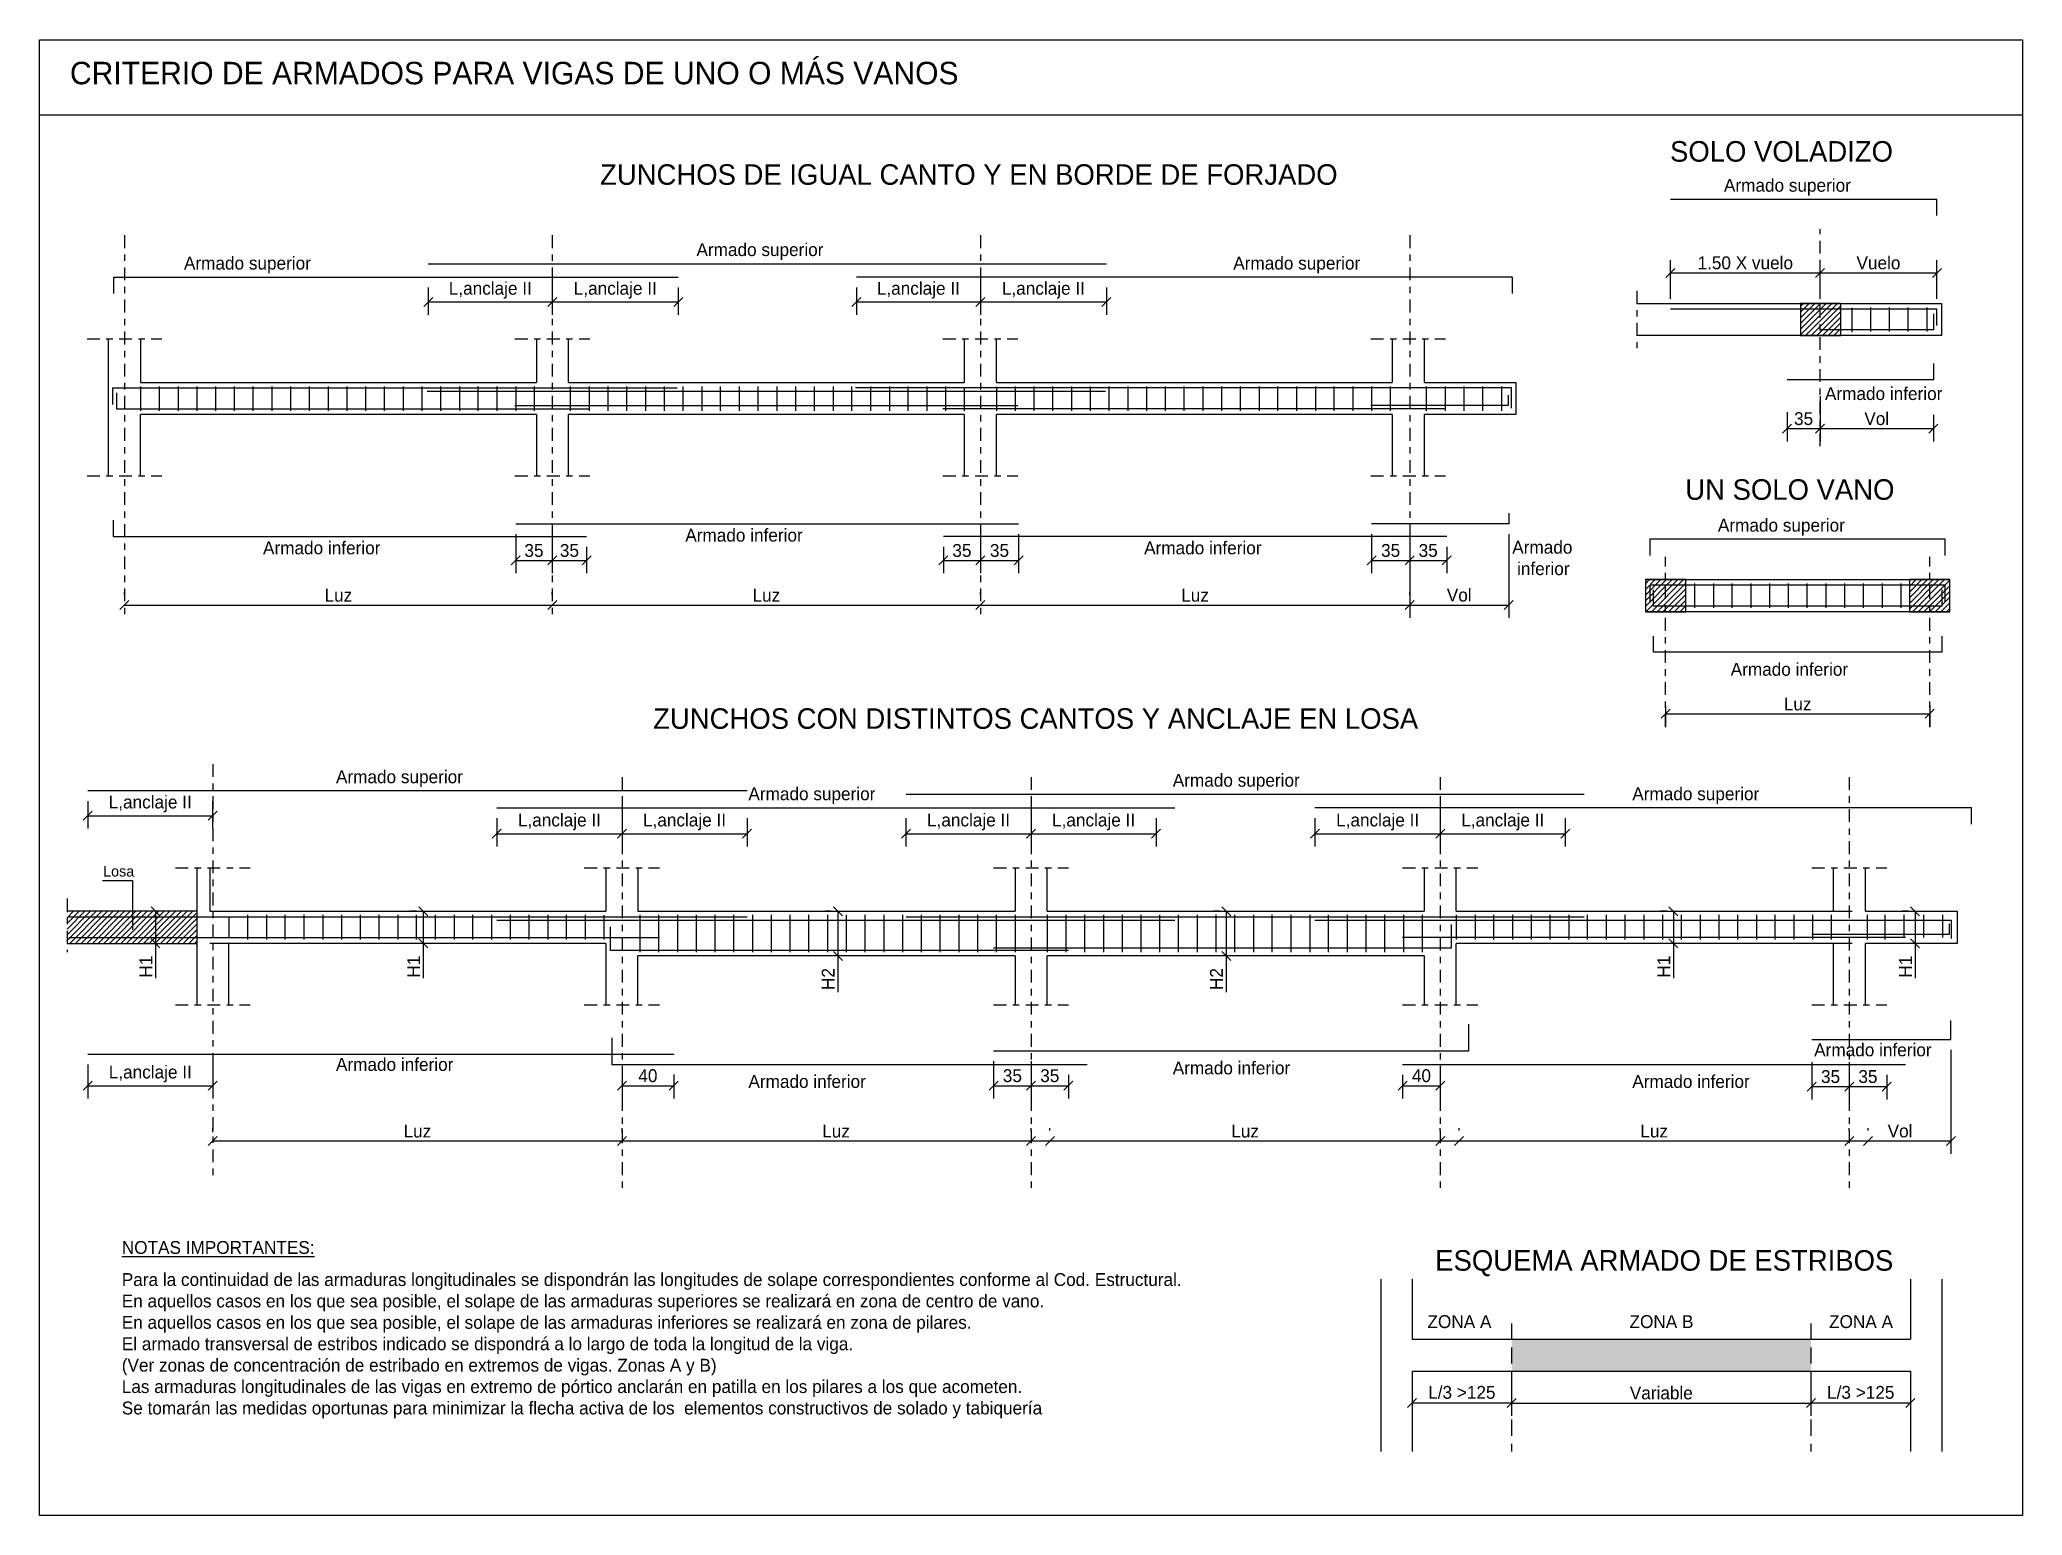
# Model space of a CAD drawing. Header units: millimetres. Extents: x 1 to 31.9, y 1 to 24.
import ezdxf

# ---------------------------------------------------------------- set-up
doc = ezdxf.new("R2010")
doc.units = ezdxf.units.MM
doc.linetypes.add('DASHDOT', pattern=[0.4, 0.2, -0.1, 0, -0.1])
doc.linetypes.add('HIDDEN', pattern=[0.375, 0.25, -0.125])
doc.layers.get('Defpoints').update_dxf_attribs({"lineweight": 0})
for name, color, linetype in [('CV-GEOMETRÍA', 2, 'Continuous'), ('CV-LÍNEAS', 8, 'Continuous'), ('CV-TEXTO', 2, 'Continuous'), ('DET-ARMADURAS', 6, 'Continuous'), ('DET-BORDE ESTRUCTURA', 2, 'Continuous'), ('DET-COTAS', 8, 'Continuous'), ('DET-TEXTO', 2, 'Continuous'), ('DET-TEXTO LÍNEA', 8, 'Continuous'), ('DET-TEXTO TÍTULO', 1, 'Continuous'), ('DET-TRAMAS', 8, 'Continuous')]:
    doc.layers.add(name, color=color, linetype=linetype)
doc.styles.add('CENTURY', font='GOTHIC.TTF')
doc.styles.add('Estructura', font='GOTHIC.TTF', dxfattribs={"height": 0.2})
doc.styles.add('Formato', font='GOTHIC.TTF')
doc.dimstyles.new('cotas formato 1.100', dxfattribs={"dimtxt": 0.2, "dimasz": 0.14, "dimexe": 0.2, "dimexo": 0.16, "dimgap": 0.05, "dimtad": 1, "dimdec": 0, "dimlfac": 100, "dimrnd": 5, "dimzin": 1, "dimtxsty": 'Formato', "dimblk": 'OBLIQUE', "dimcen": -0.05, "dimclrd": 4, "dimclre": 8, "dimclrt": 2, "dimadec": 0, "dimazin": 0, "dimtfac": 1, "dimtdec": 0, "dimtix": 1, "dimtmove": 0, "dimatfit": 2, "dimldrblk": 'OBLIQUE', "dimfxl": 1.5, "dimarcsym": 0})

msp = doc.modelspace()

# ---------------------------------------------------------------- texts
at = {"layer": 'CV-TEXTO', "char_height": 0.2, "attachment_point": 1, "style": 'Estructura'}
for s, width, insert in [('ZONA A', 1.52003, (22.598, 4.109)), ('ZONA B', 1.65207, (25.744, 4.109)), ('ZONA A', 2.55898, (28.851, 4.109))]:
    msp.add_mtext_dynamic_manual_height_columns(s, width=width, gutter_width=0.9, heights=[0.0735], dxfattribs=dict(at, insert=insert))
at = {"layer": 'DET-TEXTO', "attachment_point": 1, "style": 'CENTURY'}
for s, heights, insert, char_height in [('Armado superior', [-0.263], (27.214, 21.806), 0.2), ('Armado superior', [-0.263], (11.216, 20.804), 0.2), ('Armado superior', [-0.263], (3.236, 20.594), 0.2), ('Armado superior', [-0.263], (19.574, 20.594), 0.2), ('Armado inferior', [-0.213], (28.787, 18.562), 0.2), ('Armado inferior', [-0.213], (11.042, 16.357), 0.2), ('Armado superior', [-0.263], (27.12, 16.512), 0.2), ('Armado inferior', [-0.213], (4.467, 16.159), 0.2), ('Armado inferior', [-0.213], (18.186, 16.159), 0.2), ('Armado\\P inferior', [-0.551], (23.918, 16.169), 0.2), ('Armado inferior', [-0.213], (27.319, 14.268), 0.2), ('Armado superior', [-0.263], (5.603, 12.594), 0.2), ('Armado superior', [-0.263], (18.632, 12.54), 0.2), ('Armado superior', [-0.263], (12.025, 12.329), 0.2), ('Armado superior', [-0.263], (25.787, 12.329), 0.2), ('Losa', [-0.17], (1.978, 11.107), 0.1667), ('Armado inferior', [-0.213], (28.619, 8.341), 0.2), ('Armado inferior', [-0.213], (5.603, 8.114), 0.2), ('Armado inferior', [-0.213], (18.632, 8.06), 0.2), ('Armado inferior', [-0.213], (12.025, 7.849), 0.2), ('Armado inferior', [-0.213], (25.787, 7.849), 0.2)]:
    msp.add_mtext_dynamic_manual_height_columns(s, width=5.33613, gutter_width=1, heights=heights, dxfattribs=dict(at, insert=insert, char_height=char_height))
at = {"layer": 'DET-TEXTO', "insert": (2.268, 5.264, 0), "char_height": 0.2, "width": 18.94109, "attachment_point": 1, "style": 'CENTURY'}
msp.add_mtext('{\\LNOTAS IMPORTANTES:\\P\\H0.5x;\\l\\P}Para la continuidad de las armaduras longitudinales se dispondrán las longitudes de solape correspondientes conforme al Cod. Estructural.\\PEn aquellos casos en los que sea posible, el solape de las armaduras superiores se realizará en zona de centro de vano. \\PEn aquellos casos en los que sea posible, el solape de las armaduras inferiores se realizará en zona de pilares. \\PEl armado transversal de estribos indicado se dispondrá a lo largo de toda la longitud de la viga.\\P(Ver zonas de concentración de estribado en extremos de vigas. Zonas A y B) \\PLas armaduras longitudinales de las vigas en extremo de pórtico anclarán en patilla en los pilares a los que acometen.\\P\\pxql;Se tomarán las medidas oportunas para minimizar la flecha activa de los  elementos constructivos de solado y tabiquería', dxfattribs=at)
at = {"layer": 'DET-TEXTO TÍTULO', "attachment_point": 1, "style": 'CENTURY'}
for s, width, gutter_width, heights, insert, char_height in [('\\pxql;CRITERIO DE ARMADOS PARA VIGAS DE UNO O MÁS VANOS', 32.30266, 12.5, [-0.46], (1.461, 23.629), 0.35), ('\\pxqc;SOLO VOLADIZO', 4.4345, 12.5, [-0.336], (25.893, 22.394), 0.32), ('\\pxqc;ZUNCHOS DE IGUAL CANTO Y EN BORDE DE FORJADO', 16.82298, 12.5, [-0.336], (7.045, 22.034), 0.32), ('\\pxqc;UN SOLO VANO', 4.4345, 12.5, [-0.336], (26.023, 17.128), 0.32), ('\\pxqc;ZUNCHOS CON DISTINTOS CANTOS Y ANCLAJE EN LOSA', 16.82298, 12.5, [-0.336], (8.086, 13.561), 0.32), ('ESQUEMA ARMADO DE ESTRIBOS', 14.14597, 0.9, [-0.353], (22.718, 5.122), 0.32)]:
    msp.add_mtext_dynamic_manual_height_columns(s, width=width, gutter_width=gutter_width, heights=heights, dxfattribs=dict(at, insert=insert, char_height=char_height))

# ---------------------------------------------------------------- blocks, each defined once
blk = doc.blocks.new('_Oblique')
at = {"color": 0, "linetype": 'ByBlock', "lineweight": -2}
blk.add_line((-0.5, -0.5), (0.5, 0.5), dxfattribs=at)
blk = doc.blocks.new('*D280')
at = {"layer": 'Defpoints', "color": 0}
for p in [(1.738, 12.275), (3.683, 12.275), (3.683, 11.888)]:
    blk.add_point(p, dxfattribs=at)
at = {"layer": 'DET-COTAS', "color": 8, "lineweight": -2}
for p, q in [((1.738, 12.115), (1.738, 11.688)), ((3.683, 12.115), (3.683, 11.688))]:
    blk.add_line(p, q, dxfattribs=at)
at = {"layer": 'DET-COTAS', "color": 4, "lineweight": -2}
blk.add_line((1.738, 11.888), (3.683, 11.888), dxfattribs=at)
at = {"layer": 'DET-COTAS', "color": 4, "lineweight": -2, "xscale": 0.14, "yscale": 0.14, "zscale": 0.14, "rotation": 180}
blk.add_blockref('_Oblique', (1.738, 11.888), dxfattribs=at)
at = {"layer": 'DET-COTAS', "color": 4, "lineweight": -2, "xscale": 0.14, "yscale": 0.14, "zscale": 0.14}
blk.add_blockref('_Oblique', (3.683, 11.888), dxfattribs=at)
at = {"layer": 'DET-COTAS', "color": 2, "insert": (2.711, 12.071), "char_height": 0.2, "attachment_point": 5, "style": 'Formato'}
blk.add_mtext('L,anclaje II', dxfattribs=at)
blk = doc.blocks.new('*D281')
at = {"layer": 'Defpoints', "color": 0}
for p in [(8.106, 12.01), (10.057, 12.01), (10.057, 11.608)]:
    blk.add_point(p, dxfattribs=at)
at = {"layer": 'DET-COTAS', "color": 8, "lineweight": -2}
for p, q in [((8.106, 11.85), (8.106, 11.408)), ((10.057, 11.85), (10.057, 11.408))]:
    blk.add_line(p, q, dxfattribs=at)
at = {"layer": 'DET-COTAS', "color": 4, "lineweight": -2}
blk.add_line((8.106, 11.608), (10.057, 11.608), dxfattribs=at)
at = {"layer": 'DET-COTAS', "color": 4, "lineweight": -2, "xscale": 0.14, "yscale": 0.14, "zscale": 0.14, "rotation": 180}
blk.add_blockref('_Oblique', (8.106, 11.608), dxfattribs=at)
at = {"layer": 'DET-COTAS', "color": 4, "lineweight": -2, "xscale": 0.14, "yscale": 0.14, "zscale": 0.14}
blk.add_blockref('_Oblique', (10.057, 11.608), dxfattribs=at)
at = {"layer": 'DET-COTAS', "color": 2, "insert": (9.082, 11.791), "char_height": 0.2, "attachment_point": 5, "style": 'Formato'}
blk.add_mtext('L,anclaje II', dxfattribs=at)
blk = doc.blocks.new('*D282')
at = {"layer": 'Defpoints', "color": 0}
for p in [(10.057, 12.275), (12.003, 12.01), (12.003, 11.608)]:
    blk.add_point(p, dxfattribs=at)
at = {"layer": 'DET-COTAS', "color": 8, "lineweight": -2}
for p, q in [((10.057, 12.115), (10.057, 11.408)), ((12.003, 11.85), (12.003, 11.408))]:
    blk.add_line(p, q, dxfattribs=at)
at = {"layer": 'DET-COTAS', "color": 4, "lineweight": -2}
blk.add_line((10.057, 11.608), (12.003, 11.608), dxfattribs=at)
at = {"layer": 'DET-COTAS', "color": 4, "lineweight": -2, "xscale": 0.14, "yscale": 0.14, "zscale": 0.14, "rotation": 180}
blk.add_blockref('_Oblique', (10.057, 11.608), dxfattribs=at)
at = {"layer": 'DET-COTAS', "color": 4, "lineweight": -2, "xscale": 0.14, "yscale": 0.14, "zscale": 0.14}
blk.add_blockref('_Oblique', (12.003, 11.608), dxfattribs=at)
at = {"layer": 'DET-COTAS', "color": 2, "insert": (11.03, 11.791), "char_height": 0.2, "attachment_point": 5, "style": 'Formato'}
blk.add_mtext('L,anclaje II', dxfattribs=at)
blk = doc.blocks.new('*D283')
at = {"layer": 'Defpoints', "color": 0}
for p in [(14.476, 12.01), (16.427, 12.01), (16.427, 11.608)]:
    blk.add_point(p, dxfattribs=at)
at = {"layer": 'DET-COTAS', "color": 8, "lineweight": -2}
for p, q in [((14.476, 11.85), (14.476, 11.408)), ((16.427, 11.85), (16.427, 11.408))]:
    blk.add_line(p, q, dxfattribs=at)
at = {"layer": 'DET-COTAS', "color": 4, "lineweight": -2}
blk.add_line((14.476, 11.608), (16.427, 11.608), dxfattribs=at)
at = {"layer": 'DET-COTAS', "color": 4, "lineweight": -2, "xscale": 0.14, "yscale": 0.14, "zscale": 0.14, "rotation": 180}
blk.add_blockref('_Oblique', (14.476, 11.608), dxfattribs=at)
at = {"layer": 'DET-COTAS', "color": 4, "lineweight": -2, "xscale": 0.14, "yscale": 0.14, "zscale": 0.14}
blk.add_blockref('_Oblique', (16.427, 11.608), dxfattribs=at)
at = {"layer": 'DET-COTAS', "color": 2, "insert": (15.452, 11.791), "char_height": 0.2, "attachment_point": 5, "style": 'Formato'}
blk.add_mtext('L,anclaje II', dxfattribs=at)
blk = doc.blocks.new('*D284')
at = {"layer": 'Defpoints', "color": 0}
for p in [(16.427, 12.275), (18.371, 12.01), (18.371, 11.608)]:
    blk.add_point(p, dxfattribs=at)
at = {"layer": 'DET-COTAS', "color": 8, "lineweight": -2}
for p, q in [((16.427, 12.115), (16.427, 11.408)), ((18.371, 11.85), (18.371, 11.408))]:
    blk.add_line(p, q, dxfattribs=at)
at = {"layer": 'DET-COTAS', "color": 4, "lineweight": -2}
blk.add_line((16.427, 11.608), (18.371, 11.608), dxfattribs=at)
at = {"layer": 'DET-COTAS', "color": 4, "lineweight": -2, "xscale": 0.14, "yscale": 0.14, "zscale": 0.14, "rotation": 180}
blk.add_blockref('_Oblique', (16.427, 11.608), dxfattribs=at)
at = {"layer": 'DET-COTAS', "color": 4, "lineweight": -2, "xscale": 0.14, "yscale": 0.14, "zscale": 0.14}
blk.add_blockref('_Oblique', (18.371, 11.608), dxfattribs=at)
at = {"layer": 'DET-COTAS', "color": 2, "insert": (17.399, 11.791), "char_height": 0.2, "attachment_point": 5, "style": 'Formato'}
blk.add_mtext('L,anclaje II', dxfattribs=at)
blk = doc.blocks.new('*D285')
at = {"layer": 'Defpoints', "color": 0}
for p in [(20.846, 12.01), (22.797, 12.01), (22.797, 11.608)]:
    blk.add_point(p, dxfattribs=at)
at = {"layer": 'DET-COTAS', "color": 8, "lineweight": -2}
for p, q in [((20.846, 11.85), (20.846, 11.408)), ((22.797, 11.85), (22.797, 11.408))]:
    blk.add_line(p, q, dxfattribs=at)
at = {"layer": 'DET-COTAS', "color": 4, "lineweight": -2}
blk.add_line((20.846, 11.608), (22.797, 11.608), dxfattribs=at)
at = {"layer": 'DET-COTAS', "color": 4, "lineweight": -2, "xscale": 0.14, "yscale": 0.14, "zscale": 0.14, "rotation": 180}
blk.add_blockref('_Oblique', (20.846, 11.608), dxfattribs=at)
at = {"layer": 'DET-COTAS', "color": 4, "lineweight": -2, "xscale": 0.14, "yscale": 0.14, "zscale": 0.14}
blk.add_blockref('_Oblique', (22.797, 11.608), dxfattribs=at)
at = {"layer": 'DET-COTAS', "color": 2, "insert": (21.822, 11.791), "char_height": 0.2, "attachment_point": 5, "style": 'Formato'}
blk.add_mtext('L,anclaje II', dxfattribs=at)
blk = doc.blocks.new('*D286')
at = {"layer": 'Defpoints', "color": 0}
for p in [(22.797, 12.275), (24.743, 12.01), (24.743, 11.608)]:
    blk.add_point(p, dxfattribs=at)
at = {"layer": 'DET-COTAS', "color": 8, "lineweight": -2}
for p, q in [((22.797, 12.115), (22.797, 11.408)), ((24.743, 11.85), (24.743, 11.408))]:
    blk.add_line(p, q, dxfattribs=at)
at = {"layer": 'DET-COTAS', "color": 4, "lineweight": -2}
blk.add_line((22.797, 11.608), (24.743, 11.608), dxfattribs=at)
at = {"layer": 'DET-COTAS', "color": 4, "lineweight": -2, "xscale": 0.14, "yscale": 0.14, "zscale": 0.14, "rotation": 180}
blk.add_blockref('_Oblique', (22.797, 11.608), dxfattribs=at)
at = {"layer": 'DET-COTAS', "color": 4, "lineweight": -2, "xscale": 0.14, "yscale": 0.14, "zscale": 0.14}
blk.add_blockref('_Oblique', (24.743, 11.608), dxfattribs=at)
at = {"layer": 'DET-COTAS', "color": 2, "insert": (23.77, 11.791), "char_height": 0.2, "attachment_point": 5, "style": 'Formato'}
blk.add_mtext('L,anclaje II', dxfattribs=at)
blk = doc.blocks.new('*D287')
at = {"layer": 'Defpoints', "color": 0}
for p in [(1.738, 8.175), (3.685, 8.175), (3.685, 7.683)]:
    blk.add_point(p, dxfattribs=at)
at = {"layer": 'DET-COTAS', "color": 8, "lineweight": -2}
for p, q in [((1.738, 8.015), (1.738, 7.483)), ((3.685, 8.015), (3.685, 7.483))]:
    blk.add_line(p, q, dxfattribs=at)
at = {"layer": 'DET-COTAS', "color": 4, "lineweight": -2}
blk.add_line((1.738, 7.683), (3.685, 7.683), dxfattribs=at)
at = {"layer": 'DET-COTAS', "color": 4, "lineweight": -2, "xscale": 0.14, "yscale": 0.14, "zscale": 0.14, "rotation": 180}
blk.add_blockref('_Oblique', (1.738, 7.683), dxfattribs=at)
at = {"layer": 'DET-COTAS', "color": 4, "lineweight": -2, "xscale": 0.14, "yscale": 0.14, "zscale": 0.14}
blk.add_blockref('_Oblique', (3.685, 7.683), dxfattribs=at)
at = {"layer": 'DET-COTAS', "color": 2, "insert": (2.712, 7.866), "char_height": 0.2, "attachment_point": 5, "style": 'Formato'}
blk.add_mtext('L,anclaje II', dxfattribs=at)
blk = doc.blocks.new('*D288')
at = {"layer": 'Defpoints', "color": 0}
for p in [(10.057, 8.015), (10.863, 8.015), (10.863, 7.683)]:
    blk.add_point(p, dxfattribs=at)
at = {"layer": 'DET-COTAS', "color": 8, "lineweight": -2}
for p, q in [((10.057, 7.855), (10.057, 7.483)), ((10.863, 7.855), (10.863, 7.483))]:
    blk.add_line(p, q, dxfattribs=at)
at = {"layer": 'DET-COTAS', "color": 4, "lineweight": -2}
blk.add_line((10.057, 7.683), (10.863, 7.683), dxfattribs=at)
at = {"layer": 'DET-COTAS', "color": 4, "lineweight": -2, "xscale": 0.14, "yscale": 0.14, "zscale": 0.14, "rotation": 180}
blk.add_blockref('_Oblique', (10.057, 7.683), dxfattribs=at)
at = {"layer": 'DET-COTAS', "color": 4, "lineweight": -2, "xscale": 0.14, "yscale": 0.14, "zscale": 0.14}
blk.add_blockref('_Oblique', (10.863, 7.683), dxfattribs=at)
at = {"layer": 'DET-COTAS', "color": 2, "insert": (10.46, 7.838), "char_height": 0.2, "attachment_point": 5, "style": 'Formato'}
blk.add_mtext('40', dxfattribs=at)
blk = doc.blocks.new('*D289')
at = {"layer": 'Defpoints', "color": 0}
for p in [(15.842, 8.225), (16.427, 8.225), (16.427, 7.683)]:
    blk.add_point(p, dxfattribs=at)
at = {"layer": 'DET-COTAS', "color": 8, "lineweight": -2}
for p, q in [((15.842, 8.065), (15.842, 7.483)), ((16.427, 8.065), (16.427, 7.483))]:
    blk.add_line(p, q, dxfattribs=at)
at = {"layer": 'DET-COTAS', "color": 4, "lineweight": -2}
blk.add_line((15.842, 7.683), (16.427, 7.683), dxfattribs=at)
at = {"layer": 'DET-COTAS', "color": 4, "lineweight": -2, "xscale": 0.14, "yscale": 0.14, "zscale": 0.14, "rotation": 180}
blk.add_blockref('_Oblique', (15.842, 7.683), dxfattribs=at)
at = {"layer": 'DET-COTAS', "color": 4, "lineweight": -2, "xscale": 0.14, "yscale": 0.14, "zscale": 0.14}
blk.add_blockref('_Oblique', (16.427, 7.683), dxfattribs=at)
at = {"layer": 'DET-COTAS', "color": 2, "insert": (16.135, 7.838), "char_height": 0.2, "attachment_point": 5, "style": 'Formato'}
blk.add_mtext('35', dxfattribs=at)
blk = doc.blocks.new('*D290')
at = {"layer": 'Defpoints', "color": 0}
for p in [(16.427, 8.014), (17.007, 8.014), (17.007, 7.683)]:
    blk.add_point(p, dxfattribs=at)
at = {"layer": 'DET-COTAS', "color": 8, "lineweight": -2}
for p, q in [((16.427, 7.854), (16.427, 7.483)), ((17.007, 7.854), (17.007, 7.483))]:
    blk.add_line(p, q, dxfattribs=at)
at = {"layer": 'DET-COTAS', "color": 4, "lineweight": -2}
blk.add_line((16.427, 7.683), (17.007, 7.683), dxfattribs=at)
at = {"layer": 'DET-COTAS', "color": 4, "lineweight": -2, "xscale": 0.14, "yscale": 0.14, "zscale": 0.14, "rotation": 180}
blk.add_blockref('_Oblique', (16.427, 7.683), dxfattribs=at)
at = {"layer": 'DET-COTAS', "color": 4, "lineweight": -2, "xscale": 0.14, "yscale": 0.14, "zscale": 0.14}
blk.add_blockref('_Oblique', (17.007, 7.683), dxfattribs=at)
at = {"layer": 'DET-COTAS', "color": 2, "insert": (16.717, 7.838), "char_height": 0.2, "attachment_point": 5, "style": 'Formato'}
blk.add_mtext('35', dxfattribs=at)
blk = doc.blocks.new('*D291')
at = {"layer": 'Defpoints', "color": 0}
for p in [(22.21, 8.014), (22.797, 8.014), (22.797, 7.683)]:
    blk.add_point(p, dxfattribs=at)
at = {"layer": 'DET-COTAS', "color": 8, "lineweight": -2}
for p, q in [((22.21, 7.854), (22.21, 7.483)), ((22.797, 7.854), (22.797, 7.483))]:
    blk.add_line(p, q, dxfattribs=at)
at = {"layer": 'DET-COTAS', "color": 4, "lineweight": -2}
blk.add_line((22.21, 7.683), (22.797, 7.683), dxfattribs=at)
at = {"layer": 'DET-COTAS', "color": 4, "lineweight": -2, "xscale": 0.14, "yscale": 0.14, "zscale": 0.14, "rotation": 180}
blk.add_blockref('_Oblique', (22.21, 7.683), dxfattribs=at)
at = {"layer": 'DET-COTAS', "color": 4, "lineweight": -2, "xscale": 0.14, "yscale": 0.14, "zscale": 0.14}
blk.add_blockref('_Oblique', (22.797, 7.683), dxfattribs=at)
at = {"layer": 'DET-COTAS', "color": 2, "insert": (22.504, 7.838), "char_height": 0.2, "attachment_point": 5, "style": 'Formato'}
blk.add_mtext('40', dxfattribs=at)
blk = doc.blocks.new('*D292')
at = {"layer": 'Defpoints', "color": 0}
for p in [(28.582, 8.208), (29.165, 8.208), (29.165, 7.669)]:
    blk.add_point(p, dxfattribs=at)
at = {"layer": 'DET-COTAS', "color": 8, "lineweight": -2}
for p, q in [((28.582, 8.048), (28.582, 7.469)), ((29.165, 8.048), (29.165, 7.469))]:
    blk.add_line(p, q, dxfattribs=at)
at = {"layer": 'DET-COTAS', "color": 4, "lineweight": -2}
blk.add_line((28.582, 7.669), (29.165, 7.669), dxfattribs=at)
at = {"layer": 'DET-COTAS', "color": 4, "lineweight": -2, "xscale": 0.14, "yscale": 0.14, "zscale": 0.14, "rotation": 180}
blk.add_blockref('_Oblique', (28.582, 7.669), dxfattribs=at)
at = {"layer": 'DET-COTAS', "color": 4, "lineweight": -2, "xscale": 0.14, "yscale": 0.14, "zscale": 0.14}
blk.add_blockref('_Oblique', (29.165, 7.669), dxfattribs=at)
at = {"layer": 'DET-COTAS', "color": 2, "insert": (28.874, 7.824), "char_height": 0.2, "attachment_point": 5, "style": 'Formato'}
blk.add_mtext('35', dxfattribs=at)
blk = doc.blocks.new('*D293')
at = {"layer": 'Defpoints', "color": 0}
for p in [(29.165, 8.014), (29.748, 8.014), (29.748, 7.669)]:
    blk.add_point(p, dxfattribs=at)
at = {"layer": 'DET-COTAS', "color": 8, "lineweight": -2}
for p, q in [((29.165, 7.854), (29.165, 7.469)), ((29.748, 7.854), (29.748, 7.469))]:
    blk.add_line(p, q, dxfattribs=at)
at = {"layer": 'DET-COTAS', "color": 4, "lineweight": -2}
blk.add_line((29.165, 7.669), (29.748, 7.669), dxfattribs=at)
at = {"layer": 'DET-COTAS', "color": 4, "lineweight": -2, "xscale": 0.14, "yscale": 0.14, "zscale": 0.14, "rotation": 180}
blk.add_blockref('_Oblique', (29.165, 7.669), dxfattribs=at)
at = {"layer": 'DET-COTAS', "color": 4, "lineweight": -2, "xscale": 0.14, "yscale": 0.14, "zscale": 0.14}
blk.add_blockref('_Oblique', (29.748, 7.669), dxfattribs=at)
at = {"layer": 'DET-COTAS', "color": 2, "insert": (29.456, 7.824), "char_height": 0.2, "attachment_point": 5, "style": 'Formato'}
blk.add_mtext('35', dxfattribs=at)
blk = doc.blocks.new('*D294')
at = {"layer": 'Defpoints', "color": 0}
for p in [(2.846, 10.399), (2.793, 9.899), (2.846, 9.899)]:
    blk.add_point(p, dxfattribs=at)
at = {"layer": 'DET-COTAS', "color": 8, "lineweight": -2}
for p, q in [((2.686, 10.399), (2.593, 10.399)), ((2.686, 9.899), (2.593, 9.899))]:
    blk.add_line(p, q, dxfattribs=at)
at = {"layer": 'DET-COTAS', "color": 4, "lineweight": -2}
for p, q in [((2.793, 10.399), (2.793, 9.899)), ((2.793, 9.899), (2.793, 9.36))]:
    blk.add_line(p, q, dxfattribs=at)
at = {"layer": 'DET-COTAS', "color": 4, "lineweight": -2, "xscale": 0.14, "yscale": 0.14, "zscale": 0.14}
for p, rotation in [((2.793, 10.399), 90), ((2.793, 9.899), 270)]:
    blk.add_blockref('_Oblique', p, dxfattribs=dict(at, rotation=rotation))
at = {"layer": 'DET-COTAS', "color": 2, "insert": (2.643, 9.538), "char_height": 0.2, "attachment_point": 5, "rotation": 90, "style": 'Formato'}
blk.add_mtext('H1', dxfattribs=at)
blk = doc.blocks.new('*D295')
at = {"layer": 'Defpoints', "color": 0}
for p in [(7.015, 10.399), (6.962, 9.899), (7.015, 9.899)]:
    blk.add_point(p, dxfattribs=at)
at = {"layer": 'DET-COTAS', "color": 8, "lineweight": -2}
for p, q in [((6.855, 10.399), (6.762, 10.399)), ((6.855, 9.899), (6.762, 9.899))]:
    blk.add_line(p, q, dxfattribs=at)
at = {"layer": 'DET-COTAS', "color": 4, "lineweight": -2}
for p, q in [((6.962, 10.399), (6.962, 9.899)), ((6.962, 9.899), (6.962, 9.36))]:
    blk.add_line(p, q, dxfattribs=at)
at = {"layer": 'DET-COTAS', "color": 4, "lineweight": -2, "xscale": 0.14, "yscale": 0.14, "zscale": 0.14}
for p, rotation in [((6.962, 10.399), 90), ((6.962, 9.899), 270)]:
    blk.add_blockref('_Oblique', p, dxfattribs=dict(at, rotation=rotation))
at = {"layer": 'DET-COTAS', "color": 2, "insert": (6.812, 9.538), "char_height": 0.2, "attachment_point": 5, "rotation": 90, "style": 'Formato'}
blk.add_mtext('H1', dxfattribs=at)
blk = doc.blocks.new('*D296')
at = {"layer": 'Defpoints', "color": 0}
for p in [(13.472, 10.399), (13.419, 9.704), (13.472, 9.704)]:
    blk.add_point(p, dxfattribs=at)
at = {"layer": 'DET-COTAS', "color": 8, "lineweight": -2}
for p, q in [((13.312, 10.399), (13.219, 10.399)), ((13.312, 9.704), (13.219, 9.704))]:
    blk.add_line(p, q, dxfattribs=at)
at = {"layer": 'DET-COTAS', "color": 4, "lineweight": -2}
for p, q in [((13.419, 10.399), (13.419, 9.704)), ((13.419, 9.704), (13.419, 9.139))]:
    blk.add_line(p, q, dxfattribs=at)
at = {"layer": 'DET-COTAS', "color": 4, "lineweight": -2, "xscale": 0.14, "yscale": 0.14, "zscale": 0.14}
for p, rotation in [((13.419, 10.399), 90), ((13.419, 9.704), 270)]:
    blk.add_blockref('_Oblique', p, dxfattribs=dict(at, rotation=rotation))
at = {"layer": 'DET-COTAS', "color": 2, "insert": (13.266, 9.344), "char_height": 0.2, "attachment_point": 5, "rotation": 90, "style": 'Formato'}
blk.add_mtext('H2', dxfattribs=at)
blk = doc.blocks.new('*D297')
at = {"layer": 'Defpoints', "color": 0}
for p in [(19.518, 10.399), (19.464, 9.704), (19.518, 9.704)]:
    blk.add_point(p, dxfattribs=at)
at = {"layer": 'DET-COTAS', "color": 8, "lineweight": -2}
for p, q in [((19.358, 10.399), (19.264, 10.399)), ((19.358, 9.704), (19.264, 9.704))]:
    blk.add_line(p, q, dxfattribs=at)
at = {"layer": 'DET-COTAS', "color": 4, "lineweight": -2}
for p, q in [((19.464, 10.399), (19.464, 9.704)), ((19.464, 9.704), (19.464, 9.139))]:
    blk.add_line(p, q, dxfattribs=at)
at = {"layer": 'DET-COTAS', "color": 4, "lineweight": -2, "xscale": 0.14, "yscale": 0.14, "zscale": 0.14}
for p, rotation in [((19.464, 10.399), 90), ((19.464, 9.704), 270)]:
    blk.add_blockref('_Oblique', p, dxfattribs=dict(at, rotation=rotation))
at = {"layer": 'DET-COTAS', "color": 2, "insert": (19.312, 9.344), "char_height": 0.2, "attachment_point": 5, "rotation": 90, "style": 'Formato'}
blk.add_mtext('H2', dxfattribs=at)
blk = doc.blocks.new('*D298')
at = {"layer": 'Defpoints', "color": 0}
for p in [(26.481, 10.399), (26.427, 9.899), (26.481, 9.899)]:
    blk.add_point(p, dxfattribs=at)
at = {"layer": 'DET-COTAS', "color": 8, "lineweight": -2}
for p, q in [((26.321, 10.399), (26.227, 10.399)), ((26.321, 9.899), (26.227, 9.899))]:
    blk.add_line(p, q, dxfattribs=at)
at = {"layer": 'DET-COTAS', "color": 4, "lineweight": -2}
for p, q in [((26.427, 10.399), (26.427, 9.899)), ((26.427, 9.899), (26.427, 9.36))]:
    blk.add_line(p, q, dxfattribs=at)
at = {"layer": 'DET-COTAS', "color": 4, "lineweight": -2, "xscale": 0.14, "yscale": 0.14, "zscale": 0.14}
for p, rotation in [((26.427, 10.399), 90), ((26.427, 9.899), 270)]:
    blk.add_blockref('_Oblique', p, dxfattribs=dict(at, rotation=rotation))
at = {"layer": 'DET-COTAS', "color": 2, "insert": (26.277, 9.538), "char_height": 0.2, "attachment_point": 5, "rotation": 90, "style": 'Formato'}
blk.add_mtext('H1', dxfattribs=at)
blk = doc.blocks.new('*D299')
at = {"layer": 'Defpoints', "color": 0}
for p in [(30.244, 10.399), (30.191, 9.899), (30.244, 9.899)]:
    blk.add_point(p, dxfattribs=at)
at = {"layer": 'DET-COTAS', "color": 8, "lineweight": -2}
for p, q in [((30.084, 10.399), (29.991, 10.399)), ((30.084, 9.899), (29.991, 9.899))]:
    blk.add_line(p, q, dxfattribs=at)
at = {"layer": 'DET-COTAS', "color": 4, "lineweight": -2}
for p, q in [((30.191, 10.399), (30.191, 9.899)), ((30.191, 9.899), (30.191, 9.36))]:
    blk.add_line(p, q, dxfattribs=at)
at = {"layer": 'DET-COTAS', "color": 4, "lineweight": -2, "xscale": 0.14, "yscale": 0.14, "zscale": 0.14}
for p, rotation in [((30.191, 10.399), 90), ((30.191, 9.899), 270)]:
    blk.add_blockref('_Oblique', p, dxfattribs=dict(at, rotation=rotation))
at = {"layer": 'DET-COTAS', "color": 2, "insert": (30.041, 9.538), "char_height": 0.2, "attachment_point": 5, "rotation": 90, "style": 'Formato'}
blk.add_mtext('H1', dxfattribs=at)
blk = doc.blocks.new('*D300')
at = {"layer": 'Defpoints', "color": 0}
for p in [(3.685, 6.799), (10.057, 6.823), (10.057, 6.799)]:
    blk.add_point(p, dxfattribs=at)
at = {"layer": 'DET-COTAS', "color": 8, "lineweight": -2}
for p, q in [((3.685, 6.959), (3.685, 7.023)), ((10.057, 6.959), (10.057, 7.023))]:
    blk.add_line(p, q, dxfattribs=at)
at = {"layer": 'DET-COTAS', "color": 4, "lineweight": -2}
blk.add_line((3.685, 6.823), (10.057, 6.823), dxfattribs=at)
at = {"layer": 'DET-COTAS', "color": 4, "lineweight": -2, "xscale": 0.14, "yscale": 0.14, "zscale": 0.14, "rotation": 180}
blk.add_blockref('_Oblique', (3.685, 6.823), dxfattribs=at)
at = {"layer": 'DET-COTAS', "color": 4, "lineweight": -2, "xscale": 0.14, "yscale": 0.14, "zscale": 0.14}
blk.add_blockref('_Oblique', (10.057, 6.823), dxfattribs=at)
at = {"layer": 'DET-COTAS', "color": 2, "insert": (6.871, 6.975), "char_height": 0.2, "attachment_point": 5, "style": 'Formato'}
blk.add_mtext('Luz', dxfattribs=at)
blk = doc.blocks.new('*D301')
at = {"layer": 'Defpoints', "color": 0}
for p in [(10.057, 6.823), (16.72, 6.823), (16.72, 6.823)]:
    blk.add_point(p, dxfattribs=at)
at = {"layer": 'DET-COTAS', "color": 8, "lineweight": -2}
for p, q in [((10.057, 6.983), (10.057, 7.023)), ((16.72, 6.983), (16.72, 7.023))]:
    blk.add_line(p, q, dxfattribs=at)
at = {"layer": 'DET-COTAS', "color": 4, "lineweight": -2}
blk.add_line((10.057, 6.823), (16.72, 6.823), dxfattribs=at)
at = {"layer": 'DET-COTAS', "color": 4, "lineweight": -2, "xscale": 0.14, "yscale": 0.14, "zscale": 0.14, "rotation": 180}
blk.add_blockref('_Oblique', (10.057, 6.823), dxfattribs=at)
at = {"layer": 'DET-COTAS', "color": 4, "lineweight": -2, "xscale": 0.14, "yscale": 0.14, "zscale": 0.14}
blk.add_blockref('_Oblique', (16.72, 6.823), dxfattribs=at)
at = {"layer": 'DET-COTAS', "color": 2, "insert": (13.389, 6.975), "char_height": 0.2, "attachment_point": 5, "style": 'Formato'}
blk.add_mtext('Luz', dxfattribs=at)
blk = doc.blocks.new('*D302')
at = {"layer": 'Defpoints', "color": 0}
for p in [(16.427, 6.823), (23.09, 6.823), (23.09, 6.823)]:
    blk.add_point(p, dxfattribs=at)
at = {"layer": 'DET-COTAS', "color": 8, "lineweight": -2}
for p, q in [((16.427, 6.983), (16.427, 7.023)), ((23.09, 6.983), (23.09, 7.023))]:
    blk.add_line(p, q, dxfattribs=at)
at = {"layer": 'DET-COTAS', "color": 4, "lineweight": -2}
blk.add_line((16.427, 6.823), (23.09, 6.823), dxfattribs=at)
at = {"layer": 'DET-COTAS', "color": 4, "lineweight": -2, "xscale": 0.14, "yscale": 0.14, "zscale": 0.14, "rotation": 180}
blk.add_blockref('_Oblique', (16.427, 6.823), dxfattribs=at)
at = {"layer": 'DET-COTAS', "color": 4, "lineweight": -2, "xscale": 0.14, "yscale": 0.14, "zscale": 0.14}
blk.add_blockref('_Oblique', (23.09, 6.823), dxfattribs=at)
at = {"layer": 'DET-COTAS', "color": 2, "insert": (19.759, 6.975), "char_height": 0.2, "attachment_point": 5, "style": 'Formato'}
blk.add_mtext('Luz', dxfattribs=at)
blk = doc.blocks.new('*D303')
at = {"layer": 'Defpoints', "color": 0}
for p in [(22.797, 6.823), (29.458, 6.823), (29.458, 6.823)]:
    blk.add_point(p, dxfattribs=at)
at = {"layer": 'DET-COTAS', "color": 8, "lineweight": -2}
for p, q in [((22.797, 6.983), (22.797, 7.023)), ((29.458, 6.983), (29.458, 7.023))]:
    blk.add_line(p, q, dxfattribs=at)
at = {"layer": 'DET-COTAS', "color": 4, "lineweight": -2}
blk.add_line((22.797, 6.823), (29.458, 6.823), dxfattribs=at)
at = {"layer": 'DET-COTAS', "color": 4, "lineweight": -2, "xscale": 0.14, "yscale": 0.14, "zscale": 0.14, "rotation": 180}
blk.add_blockref('_Oblique', (22.797, 6.823), dxfattribs=at)
at = {"layer": 'DET-COTAS', "color": 4, "lineweight": -2, "xscale": 0.14, "yscale": 0.14, "zscale": 0.14}
blk.add_blockref('_Oblique', (29.458, 6.823), dxfattribs=at)
at = {"layer": 'DET-COTAS', "color": 2, "insert": (26.128, 6.975), "char_height": 0.2, "attachment_point": 5, "style": 'Formato'}
blk.add_mtext('Luz', dxfattribs=at)
blk = doc.blocks.new('*D304')
at = {"layer": 'Defpoints', "color": 0}
for p in [(30.748, 8.402), (29.165, 6.823), (30.748, 6.823)]:
    blk.add_point(p, dxfattribs=at)
at = {"layer": 'DET-COTAS', "color": 8, "lineweight": -2}
for p, q in [((30.748, 8.242), (30.748, 6.623)), ((29.165, 6.983), (29.165, 7.023))]:
    blk.add_line(p, q, dxfattribs=at)
at = {"layer": 'DET-COTAS', "color": 4, "lineweight": -2}
blk.add_line((29.165, 6.823), (30.748, 6.823), dxfattribs=at)
at = {"layer": 'DET-COTAS', "color": 4, "lineweight": -2, "xscale": 0.14, "yscale": 0.14, "zscale": 0.14, "rotation": 180}
blk.add_blockref('_Oblique', (29.165, 6.823), dxfattribs=at)
at = {"layer": 'DET-COTAS', "color": 4, "lineweight": -2, "xscale": 0.14, "yscale": 0.14, "zscale": 0.14}
blk.add_blockref('_Oblique', (30.748, 6.823), dxfattribs=at)
at = {"layer": 'DET-COTAS', "color": 2, "insert": (29.956, 6.977), "char_height": 0.2, "attachment_point": 5, "style": 'Formato'}
blk.add_mtext('Vol', dxfattribs=at)
blk = doc.blocks.new('*D305')
at = {"layer": 'Defpoints', "color": 0}
for p in [(8.971, 20.485), (7.04, 20.275), (8.971, 19.889)]:
    blk.add_point(p, dxfattribs=at)
at = {"layer": 'DET-COTAS', "color": 8, "lineweight": -2}
for p, q in [((7.04, 20.115), (7.04, 19.689)), ((8.971, 20.325), (8.971, 19.689))]:
    blk.add_line(p, q, dxfattribs=at)
at = {"layer": 'DET-COTAS', "color": 4, "lineweight": -2}
blk.add_line((7.04, 19.889), (8.971, 19.889), dxfattribs=at)
at = {"layer": 'DET-COTAS', "color": 4, "lineweight": -2, "xscale": 0.14, "yscale": 0.14, "zscale": 0.14, "rotation": 180}
blk.add_blockref('_Oblique', (7.04, 19.889), dxfattribs=at)
at = {"layer": 'DET-COTAS', "color": 4, "lineweight": -2, "xscale": 0.14, "yscale": 0.14, "zscale": 0.14}
blk.add_blockref('_Oblique', (8.971, 19.889), dxfattribs=at)
at = {"layer": 'DET-COTAS', "color": 2, "insert": (8.006, 20.072), "char_height": 0.2, "attachment_point": 5, "style": 'Formato'}
blk.add_mtext('L,anclaje II', dxfattribs=at)
blk = doc.blocks.new('*D306')
at = {"layer": 'Defpoints', "color": 0}
for p in [(8.971, 20.275), (10.933, 20.275), (10.933, 19.889)]:
    blk.add_point(p, dxfattribs=at)
at = {"layer": 'DET-COTAS', "color": 8, "lineweight": -2}
for p, q in [((8.971, 20.115), (8.971, 19.689)), ((10.933, 20.115), (10.933, 19.689))]:
    blk.add_line(p, q, dxfattribs=at)
at = {"layer": 'DET-COTAS', "color": 4, "lineweight": -2}
blk.add_line((8.971, 19.889), (10.933, 19.889), dxfattribs=at)
at = {"layer": 'DET-COTAS', "color": 4, "lineweight": -2, "xscale": 0.14, "yscale": 0.14, "zscale": 0.14, "rotation": 180}
blk.add_blockref('_Oblique', (8.971, 19.889), dxfattribs=at)
at = {"layer": 'DET-COTAS', "color": 4, "lineweight": -2, "xscale": 0.14, "yscale": 0.14, "zscale": 0.14}
blk.add_blockref('_Oblique', (10.933, 19.889), dxfattribs=at)
at = {"layer": 'DET-COTAS', "color": 2, "insert": (9.952, 20.072), "char_height": 0.2, "attachment_point": 5, "style": 'Formato'}
blk.add_mtext('L,anclaje II', dxfattribs=at)
blk = doc.blocks.new('*D307')
at = {"layer": 'Defpoints', "color": 0}
for p in [(13.706, 20.275), (15.637, 20.275), (15.637, 19.889)]:
    blk.add_point(p, dxfattribs=at)
at = {"layer": 'DET-COTAS', "color": 8, "lineweight": -2}
for p, q in [((13.706, 20.115), (13.706, 19.689)), ((15.637, 20.115), (15.637, 19.689))]:
    blk.add_line(p, q, dxfattribs=at)
at = {"layer": 'DET-COTAS', "color": 4, "lineweight": -2}
blk.add_line((13.706, 19.889), (15.637, 19.889), dxfattribs=at)
at = {"layer": 'DET-COTAS', "color": 4, "lineweight": -2, "xscale": 0.14, "yscale": 0.14, "zscale": 0.14, "rotation": 180}
blk.add_blockref('_Oblique', (13.706, 19.889), dxfattribs=at)
at = {"layer": 'DET-COTAS', "color": 4, "lineweight": -2, "xscale": 0.14, "yscale": 0.14, "zscale": 0.14}
blk.add_blockref('_Oblique', (15.637, 19.889), dxfattribs=at)
at = {"layer": 'DET-COTAS', "color": 2, "insert": (14.671, 20.072), "char_height": 0.2, "attachment_point": 5, "style": 'Formato'}
blk.add_mtext('L,anclaje II', dxfattribs=at)
blk = doc.blocks.new('*D308')
at = {"layer": 'Defpoints', "color": 0}
for p in [(15.637, 20.485), (17.599, 20.275), (17.599, 19.889)]:
    blk.add_point(p, dxfattribs=at)
at = {"layer": 'DET-COTAS', "color": 8, "lineweight": -2}
for p, q in [((15.637, 20.325), (15.637, 19.689)), ((17.599, 20.115), (17.599, 19.689))]:
    blk.add_line(p, q, dxfattribs=at)
at = {"layer": 'DET-COTAS', "color": 4, "lineweight": -2}
blk.add_line((15.637, 19.889), (17.599, 19.889), dxfattribs=at)
at = {"layer": 'DET-COTAS', "color": 4, "lineweight": -2, "xscale": 0.14, "yscale": 0.14, "zscale": 0.14, "rotation": 180}
blk.add_blockref('_Oblique', (15.637, 19.889), dxfattribs=at)
at = {"layer": 'DET-COTAS', "color": 4, "lineweight": -2, "xscale": 0.14, "yscale": 0.14, "zscale": 0.14}
blk.add_blockref('_Oblique', (17.599, 19.889), dxfattribs=at)
at = {"layer": 'DET-COTAS', "color": 2, "insert": (16.618, 20.072), "char_height": 0.2, "attachment_point": 5, "style": 'Formato'}
blk.add_mtext('L,anclaje II', dxfattribs=at)
blk = doc.blocks.new('*D309')
at = {"layer": 'Defpoints', "color": 0}
for p in [(8.401, 16.435), (8.971, 16.435), (8.971, 15.863)]:
    blk.add_point(p, dxfattribs=at)
at = {"layer": 'DET-COTAS', "color": 8, "lineweight": -2}
for p, q in [((8.401, 16.275), (8.401, 15.663)), ((8.971, 16.275), (8.971, 15.663))]:
    blk.add_line(p, q, dxfattribs=at)
at = {"layer": 'DET-COTAS', "color": 4, "lineweight": -2}
blk.add_line((8.401, 15.863), (8.971, 15.863), dxfattribs=at)
at = {"layer": 'DET-COTAS', "color": 4, "lineweight": -2, "xscale": 0.14, "yscale": 0.14, "zscale": 0.14, "rotation": 180}
blk.add_blockref('_Oblique', (8.401, 15.863), dxfattribs=at)
at = {"layer": 'DET-COTAS', "color": 4, "lineweight": -2, "xscale": 0.14, "yscale": 0.14, "zscale": 0.14}
blk.add_blockref('_Oblique', (8.971, 15.863), dxfattribs=at)
at = {"layer": 'DET-COTAS', "color": 2, "insert": (8.686, 16.018), "char_height": 0.2, "attachment_point": 5, "style": 'Formato'}
blk.add_mtext('35', dxfattribs=at)
blk = doc.blocks.new('*D310')
at = {"layer": 'Defpoints', "color": 0}
for p in [(8.971, 16.237), (9.505, 16.237), (9.505, 15.863)]:
    blk.add_point(p, dxfattribs=at)
at = {"layer": 'DET-COTAS', "color": 8, "lineweight": -2}
for p, q in [((8.971, 16.077), (8.971, 15.663)), ((9.505, 16.077), (9.505, 15.663))]:
    blk.add_line(p, q, dxfattribs=at)
at = {"layer": 'DET-COTAS', "color": 4, "lineweight": -2}
blk.add_line((8.971, 15.863), (9.505, 15.863), dxfattribs=at)
at = {"layer": 'DET-COTAS', "color": 4, "lineweight": -2, "xscale": 0.14, "yscale": 0.14, "zscale": 0.14, "rotation": 180}
blk.add_blockref('_Oblique', (8.971, 15.863), dxfattribs=at)
at = {"layer": 'DET-COTAS', "color": 4, "lineweight": -2, "xscale": 0.14, "yscale": 0.14, "zscale": 0.14}
blk.add_blockref('_Oblique', (9.505, 15.863), dxfattribs=at)
at = {"layer": 'DET-COTAS', "color": 2, "insert": (9.238, 16.018), "char_height": 0.2, "attachment_point": 5, "style": 'Formato'}
blk.add_mtext('35', dxfattribs=at)
blk = doc.blocks.new('*D311')
at = {"layer": 'Defpoints', "color": 0}
for p in [(15.062, 16.237), (15.637, 16.237), (15.637, 15.863)]:
    blk.add_point(p, dxfattribs=at)
at = {"layer": 'DET-COTAS', "color": 8, "lineweight": -2}
for p, q in [((15.062, 16.077), (15.062, 15.663)), ((15.637, 16.077), (15.637, 15.663))]:
    blk.add_line(p, q, dxfattribs=at)
at = {"layer": 'DET-COTAS', "color": 4, "lineweight": -2}
blk.add_line((15.062, 15.863), (15.637, 15.863), dxfattribs=at)
at = {"layer": 'DET-COTAS', "color": 4, "lineweight": -2, "xscale": 0.14, "yscale": 0.14, "zscale": 0.14, "rotation": 180}
blk.add_blockref('_Oblique', (15.062, 15.863), dxfattribs=at)
at = {"layer": 'DET-COTAS', "color": 4, "lineweight": -2, "xscale": 0.14, "yscale": 0.14, "zscale": 0.14}
blk.add_blockref('_Oblique', (15.637, 15.863), dxfattribs=at)
at = {"layer": 'DET-COTAS', "color": 2, "insert": (15.349, 16.018), "char_height": 0.2, "attachment_point": 5, "style": 'Formato'}
blk.add_mtext('35', dxfattribs=at)
blk = doc.blocks.new('*D312')
at = {"layer": 'Defpoints', "color": 0}
for p in [(15.637, 16.435), (16.232, 16.435), (16.232, 15.863)]:
    blk.add_point(p, dxfattribs=at)
at = {"layer": 'DET-COTAS', "color": 8, "lineweight": -2}
for p, q in [((15.637, 16.275), (15.637, 15.663)), ((16.232, 16.275), (16.232, 15.663))]:
    blk.add_line(p, q, dxfattribs=at)
at = {"layer": 'DET-COTAS', "color": 4, "lineweight": -2}
blk.add_line((15.637, 15.863), (16.232, 15.863), dxfattribs=at)
at = {"layer": 'DET-COTAS', "color": 4, "lineweight": -2, "xscale": 0.14, "yscale": 0.14, "zscale": 0.14, "rotation": 180}
blk.add_blockref('_Oblique', (15.637, 15.863), dxfattribs=at)
at = {"layer": 'DET-COTAS', "color": 4, "lineweight": -2, "xscale": 0.14, "yscale": 0.14, "zscale": 0.14}
blk.add_blockref('_Oblique', (16.232, 15.863), dxfattribs=at)
at = {"layer": 'DET-COTAS', "color": 2, "insert": (15.934, 16.018), "char_height": 0.2, "attachment_point": 5, "style": 'Formato'}
blk.add_mtext('35', dxfattribs=at)
blk = doc.blocks.new('*D313')
at = {"layer": 'Defpoints', "color": 0}
for p in [(21.728, 16.435), (22.321, 16.435), (22.321, 15.863)]:
    blk.add_point(p, dxfattribs=at)
at = {"layer": 'DET-COTAS', "color": 8, "lineweight": -2}
for p, q in [((21.728, 16.275), (21.728, 15.663)), ((22.321, 16.275), (22.321, 15.663))]:
    blk.add_line(p, q, dxfattribs=at)
at = {"layer": 'DET-COTAS', "color": 4, "lineweight": -2}
blk.add_line((21.728, 15.863), (22.321, 15.863), dxfattribs=at)
at = {"layer": 'DET-COTAS', "color": 4, "lineweight": -2, "xscale": 0.14, "yscale": 0.14, "zscale": 0.14, "rotation": 180}
blk.add_blockref('_Oblique', (21.728, 15.863), dxfattribs=at)
at = {"layer": 'DET-COTAS', "color": 4, "lineweight": -2, "xscale": 0.14, "yscale": 0.14, "zscale": 0.14}
blk.add_blockref('_Oblique', (22.321, 15.863), dxfattribs=at)
at = {"layer": 'DET-COTAS', "color": 2, "insert": (22.024, 16.018), "char_height": 0.2, "attachment_point": 5, "style": 'Formato'}
blk.add_mtext('35', dxfattribs=at)
blk = doc.blocks.new('*D314')
at = {"layer": 'Defpoints', "color": 0}
for p in [(22.321, 16.237), (22.897, 16.237), (22.897, 15.863)]:
    blk.add_point(p, dxfattribs=at)
at = {"layer": 'DET-COTAS', "color": 8, "lineweight": -2}
for p, q in [((22.321, 16.077), (22.321, 15.663)), ((22.897, 16.077), (22.897, 15.663))]:
    blk.add_line(p, q, dxfattribs=at)
at = {"layer": 'DET-COTAS', "color": 4, "lineweight": -2}
blk.add_line((22.321, 15.863), (22.897, 15.863), dxfattribs=at)
at = {"layer": 'DET-COTAS', "color": 4, "lineweight": -2, "xscale": 0.14, "yscale": 0.14, "zscale": 0.14, "rotation": 180}
blk.add_blockref('_Oblique', (22.321, 15.863), dxfattribs=at)
at = {"layer": 'DET-COTAS', "color": 4, "lineweight": -2, "xscale": 0.14, "yscale": 0.14, "zscale": 0.14}
blk.add_blockref('_Oblique', (22.897, 15.863), dxfattribs=at)
at = {"layer": 'DET-COTAS', "color": 2, "insert": (22.609, 16.018), "char_height": 0.2, "attachment_point": 5, "style": 'Formato'}
blk.add_mtext('35', dxfattribs=at)
blk = doc.blocks.new('*D315')
at = {"layer": 'Defpoints', "color": 0}
for p in [(2.31, 15.168), (8.971, 15.168), (8.971, 15.168)]:
    blk.add_point(p, dxfattribs=at)
at = {"layer": 'DET-COTAS', "color": 8, "lineweight": -2}
for p, q in [((2.31, 15.328), (2.31, 15.368)), ((8.971, 15.328), (8.971, 15.368))]:
    blk.add_line(p, q, dxfattribs=at)
at = {"layer": 'DET-COTAS', "color": 4, "lineweight": -2}
blk.add_line((2.31, 15.168), (8.971, 15.168), dxfattribs=at)
at = {"layer": 'DET-COTAS', "color": 4, "lineweight": -2, "xscale": 0.14, "yscale": 0.14, "zscale": 0.14, "rotation": 180}
blk.add_blockref('_Oblique', (2.31, 15.168), dxfattribs=at)
at = {"layer": 'DET-COTAS', "color": 4, "lineweight": -2, "xscale": 0.14, "yscale": 0.14, "zscale": 0.14}
blk.add_blockref('_Oblique', (8.971, 15.168), dxfattribs=at)
at = {"layer": 'DET-COTAS', "color": 2, "insert": (5.64, 15.32), "char_height": 0.2, "attachment_point": 5, "style": 'Formato'}
blk.add_mtext('Luz', dxfattribs=at)
blk = doc.blocks.new('*D316')
at = {"layer": 'Defpoints', "color": 0}
for p in [(8.971, 15.168), (15.637, 15.168), (15.637, 15.168)]:
    blk.add_point(p, dxfattribs=at)
at = {"layer": 'DET-COTAS', "color": 8, "lineweight": -2}
for p, q in [((8.971, 15.328), (8.971, 15.368)), ((15.637, 15.328), (15.637, 15.368))]:
    blk.add_line(p, q, dxfattribs=at)
at = {"layer": 'DET-COTAS', "color": 4, "lineweight": -2}
blk.add_line((8.971, 15.168), (15.637, 15.168), dxfattribs=at)
at = {"layer": 'DET-COTAS', "color": 4, "lineweight": -2, "xscale": 0.14, "yscale": 0.14, "zscale": 0.14, "rotation": 180}
blk.add_blockref('_Oblique', (8.971, 15.168), dxfattribs=at)
at = {"layer": 'DET-COTAS', "color": 4, "lineweight": -2, "xscale": 0.14, "yscale": 0.14, "zscale": 0.14}
blk.add_blockref('_Oblique', (15.637, 15.168), dxfattribs=at)
at = {"layer": 'DET-COTAS', "color": 2, "insert": (12.304, 15.32), "char_height": 0.2, "attachment_point": 5, "style": 'Formato'}
blk.add_mtext('Luz', dxfattribs=at)
blk = doc.blocks.new('*D317')
at = {"layer": 'Defpoints', "color": 0}
for p in [(15.637, 15.168), (22.321, 15.168), (22.321, 15.168)]:
    blk.add_point(p, dxfattribs=at)
at = {"layer": 'DET-COTAS', "color": 8, "lineweight": -2}
for p, q in [((15.637, 15.328), (15.637, 15.368)), ((22.321, 15.328), (22.321, 15.368))]:
    blk.add_line(p, q, dxfattribs=at)
at = {"layer": 'DET-COTAS', "color": 4, "lineweight": -2}
blk.add_line((15.637, 15.168), (22.321, 15.168), dxfattribs=at)
at = {"layer": 'DET-COTAS', "color": 4, "lineweight": -2, "xscale": 0.14, "yscale": 0.14, "zscale": 0.14, "rotation": 180}
blk.add_blockref('_Oblique', (15.637, 15.168), dxfattribs=at)
at = {"layer": 'DET-COTAS', "color": 4, "lineweight": -2, "xscale": 0.14, "yscale": 0.14, "zscale": 0.14}
blk.add_blockref('_Oblique', (22.321, 15.168), dxfattribs=at)
at = {"layer": 'DET-COTAS', "color": 2, "insert": (18.979, 15.32), "char_height": 0.2, "attachment_point": 5, "style": 'Formato'}
blk.add_mtext('Luz', dxfattribs=at)
blk = doc.blocks.new('*D318')
at = {"layer": 'Defpoints', "color": 0}
for p in [(22.321, 16.435), (23.864, 16.435), (23.864, 15.168)]:
    blk.add_point(p, dxfattribs=at)
at = {"layer": 'DET-COTAS', "color": 8, "lineweight": -2}
for p, q in [((22.321, 16.275), (22.321, 14.968)), ((23.864, 16.275), (23.864, 14.968))]:
    blk.add_line(p, q, dxfattribs=at)
at = {"layer": 'DET-COTAS', "color": 4, "lineweight": -2}
blk.add_line((22.321, 15.168), (23.864, 15.168), dxfattribs=at)
at = {"layer": 'DET-COTAS', "color": 4, "lineweight": -2, "xscale": 0.14, "yscale": 0.14, "zscale": 0.14, "rotation": 180}
blk.add_blockref('_Oblique', (22.321, 15.168), dxfattribs=at)
at = {"layer": 'DET-COTAS', "color": 4, "lineweight": -2, "xscale": 0.14, "yscale": 0.14, "zscale": 0.14}
blk.add_blockref('_Oblique', (23.864, 15.168), dxfattribs=at)
at = {"layer": 'DET-COTAS', "color": 2, "insert": (23.092, 15.323), "char_height": 0.2, "attachment_point": 5, "style": 'Formato'}
blk.add_mtext('Vol', dxfattribs=at)
blk = doc.blocks.new('*D319')
at = {"layer": 'Defpoints', "color": 0}
for p in [(26.305, 13.757), (30.419, 13.757), (30.419, 13.475)]:
    blk.add_point(p, dxfattribs=at)
at = {"layer": 'DET-COTAS', "color": 8, "lineweight": -2}
for p, q in [((26.305, 13.597), (26.305, 13.275)), ((30.419, 13.597), (30.419, 13.275))]:
    blk.add_line(p, q, dxfattribs=at)
at = {"layer": 'DET-COTAS', "color": 4, "lineweight": -2}
blk.add_line((26.305, 13.475), (30.419, 13.475), dxfattribs=at)
at = {"layer": 'DET-COTAS', "color": 4, "lineweight": -2, "xscale": 0.14, "yscale": 0.14, "zscale": 0.14, "rotation": 180}
blk.add_blockref('_Oblique', (26.305, 13.475), dxfattribs=at)
at = {"layer": 'DET-COTAS', "color": 4, "lineweight": -2, "xscale": 0.14, "yscale": 0.14, "zscale": 0.14}
blk.add_blockref('_Oblique', (30.419, 13.475), dxfattribs=at)
at = {"layer": 'DET-COTAS', "color": 2, "insert": (28.362, 13.627), "char_height": 0.2, "attachment_point": 5, "style": 'Formato'}
blk.add_mtext('Luz', dxfattribs=at)
blk = doc.blocks.new('*D320')
at = {"layer": 'Defpoints', "color": 0}
for p in [(28.711, 20.342), (26.381, 19.776), (28.711, 19.776)]:
    blk.add_point(p, dxfattribs=at)
at = {"layer": 'DET-COTAS', "color": 8, "lineweight": -2}
for p, q in [((26.381, 19.936), (26.381, 20.542)), ((28.711, 19.936), (28.711, 20.542))]:
    blk.add_line(p, q, dxfattribs=at)
at = {"layer": 'DET-COTAS', "color": 4, "lineweight": -2}
blk.add_line((26.381, 20.342), (28.711, 20.342), dxfattribs=at)
at = {"layer": 'DET-COTAS', "color": 4, "lineweight": -2, "xscale": 0.14, "yscale": 0.14, "zscale": 0.14, "rotation": 180}
blk.add_blockref('_Oblique', (26.381, 20.342), dxfattribs=at)
at = {"layer": 'DET-COTAS', "color": 4, "lineweight": -2, "xscale": 0.14, "yscale": 0.14, "zscale": 0.14}
blk.add_blockref('_Oblique', (28.711, 20.342), dxfattribs=at)
at = {"layer": 'DET-COTAS', "color": 2, "insert": (27.546, 20.497), "char_height": 0.2, "attachment_point": 5, "style": 'Formato'}
blk.add_mtext('1.50 X vuelo', dxfattribs=at)
blk = doc.blocks.new('*D321')
at = {"layer": 'Defpoints', "color": 0}
for p in [(28.711, 20.342), (30.53, 20.342), (30.53, 19.776)]:
    blk.add_point(p, dxfattribs=at)
at = {"layer": 'DET-COTAS', "color": 8, "lineweight": -2}
for p, q in [((28.711, 20.502), (28.711, 20.542)), ((30.53, 19.936), (30.53, 20.542))]:
    blk.add_line(p, q, dxfattribs=at)
at = {"layer": 'DET-COTAS', "color": 4, "lineweight": -2}
blk.add_line((28.711, 20.342), (30.53, 20.342), dxfattribs=at)
at = {"layer": 'DET-COTAS', "color": 4, "lineweight": -2, "xscale": 0.14, "yscale": 0.14, "zscale": 0.14, "rotation": 180}
blk.add_blockref('_Oblique', (28.711, 20.342), dxfattribs=at)
at = {"layer": 'DET-COTAS', "color": 4, "lineweight": -2, "xscale": 0.14, "yscale": 0.14, "zscale": 0.14}
blk.add_blockref('_Oblique', (30.53, 20.342), dxfattribs=at)
at = {"layer": 'DET-COTAS', "color": 2, "insert": (29.62, 20.496), "char_height": 0.2, "attachment_point": 5, "style": 'Formato'}
blk.add_mtext('Vuelo', dxfattribs=at)
blk = doc.blocks.new('*D322')
at = {"layer": 'Defpoints', "color": 0}
for p in [(28.711, 18.583), (30.476, 18.291), (30.476, 17.916)]:
    blk.add_point(p, dxfattribs=at)
at = {"layer": 'DET-COTAS', "color": 8, "lineweight": -2}
for p, q in [((28.711, 18.423), (28.711, 17.716)), ((30.476, 18.131), (30.476, 17.716))]:
    blk.add_line(p, q, dxfattribs=at)
at = {"layer": 'DET-COTAS', "color": 4, "lineweight": -2}
blk.add_line((28.711, 17.916), (30.476, 17.916), dxfattribs=at)
at = {"layer": 'DET-COTAS', "color": 4, "lineweight": -2, "xscale": 0.14, "yscale": 0.14, "zscale": 0.14, "rotation": 180}
blk.add_blockref('_Oblique', (28.711, 17.916), dxfattribs=at)
at = {"layer": 'DET-COTAS', "color": 4, "lineweight": -2, "xscale": 0.14, "yscale": 0.14, "zscale": 0.14}
blk.add_blockref('_Oblique', (30.476, 17.916), dxfattribs=at)
at = {"layer": 'DET-COTAS', "color": 2, "insert": (29.593, 18.071), "char_height": 0.2, "attachment_point": 5, "style": 'Formato'}
blk.add_mtext('Vol', dxfattribs=at)
blk = doc.blocks.new('*D323')
at = {"layer": 'Defpoints', "color": 0}
for p in [(28.196, 18.334), (28.711, 18.069), (28.711, 17.916)]:
    blk.add_point(p, dxfattribs=at)
at = {"layer": 'DET-COTAS', "color": 8, "lineweight": -2}
for p, q in [((28.196, 18.174), (28.196, 17.716)), ((28.711, 17.909), (28.711, 17.716))]:
    blk.add_line(p, q, dxfattribs=at)
at = {"layer": 'DET-COTAS', "color": 4, "lineweight": -2}
blk.add_line((28.196, 17.916), (28.711, 17.916), dxfattribs=at)
at = {"layer": 'DET-COTAS', "color": 4, "lineweight": -2, "xscale": 0.14, "yscale": 0.14, "zscale": 0.14, "rotation": 180}
blk.add_blockref('_Oblique', (28.196, 17.916), dxfattribs=at)
at = {"layer": 'DET-COTAS', "color": 4, "lineweight": -2, "xscale": 0.14, "yscale": 0.14, "zscale": 0.14}
blk.add_blockref('_Oblique', (28.711, 17.916), dxfattribs=at)
at = {"layer": 'DET-COTAS', "color": 2, "insert": (28.454, 18.071), "char_height": 0.2, "attachment_point": 5, "style": 'Formato'}
blk.add_mtext('35', dxfattribs=at)
blk = doc.blocks.new('*D324')
at = {"layer": 'CV-TEXTO', "color": 8, "lineweight": -2}
for p, q in [((22.359, 3.076), (22.359, 2.54)), ((23.908, 3.076), (23.908, 2.54))]:
    blk.add_line(p, q, dxfattribs=at)
at = {"layer": 'CV-TEXTO', "color": 4, "lineweight": -2}
blk.add_line((23.908, 2.74), (22.359, 2.74), dxfattribs=at)
at = {"layer": 'Defpoints', "color": 0}
for p in [(22.359, 3.236), (23.908, 3.236), (22.359, 2.74)]:
    blk.add_point(p, dxfattribs=at)
at = {"layer": 'CV-TEXTO', "color": 4, "lineweight": -2, "xscale": 0.14, "yscale": 0.14, "zscale": 0.14, "rotation": 180}
blk.add_blockref('_Oblique', (22.359, 2.74), dxfattribs=at)
at = {"layer": 'CV-TEXTO', "color": 4, "lineweight": -2, "xscale": 0.14, "yscale": 0.14, "zscale": 0.14}
blk.add_blockref('_Oblique', (23.908, 2.74), dxfattribs=at)
at = {"layer": 'CV-TEXTO', "color": 2, "insert": (23.133, 2.906), "char_height": 0.2, "attachment_point": 5, "style": 'Formato'}
blk.add_mtext('L/3 >125', dxfattribs=at)
blk = doc.blocks.new('*D325')
at = {"layer": 'CV-TEXTO', "color": 8, "lineweight": -2}
for p, q in [((28.569, 3.025), (28.569, 2.54)), ((30.118, 3.076), (30.118, 2.54))]:
    blk.add_line(p, q, dxfattribs=at)
at = {"layer": 'CV-TEXTO', "color": 4, "lineweight": -2}
blk.add_line((30.118, 2.74), (28.569, 2.74), dxfattribs=at)
at = {"layer": 'Defpoints', "color": 0}
for p in [(28.569, 3.185), (30.118, 3.236), (28.569, 2.74)]:
    blk.add_point(p, dxfattribs=at)
at = {"layer": 'CV-TEXTO', "color": 4, "lineweight": -2, "xscale": 0.14, "yscale": 0.14, "zscale": 0.14, "rotation": 180}
blk.add_blockref('_Oblique', (28.569, 2.74), dxfattribs=at)
at = {"layer": 'CV-TEXTO', "color": 4, "lineweight": -2, "xscale": 0.14, "yscale": 0.14, "zscale": 0.14}
blk.add_blockref('_Oblique', (30.118, 2.74), dxfattribs=at)
at = {"layer": 'CV-TEXTO', "color": 2, "insert": (29.344, 2.906), "char_height": 0.2, "attachment_point": 5, "style": 'Formato'}
blk.add_mtext('L/3 >125', dxfattribs=at)
blk = doc.blocks.new('*D326')
at = {"layer": 'CV-TEXTO', "color": 8, "lineweight": -2}
for p, q in [((23.908, 2.781), (23.908, 2.54)), ((28.569, 2.58), (28.569, 2.54))]:
    blk.add_line(p, q, dxfattribs=at)
at = {"layer": 'CV-TEXTO', "color": 4, "lineweight": -2}
blk.add_line((23.908, 2.74), (28.569, 2.74), dxfattribs=at)
at = {"layer": 'Defpoints', "color": 0}
for p in [(23.908, 2.941), (28.569, 2.74), (28.569, 2.74)]:
    blk.add_point(p, dxfattribs=at)
at = {"layer": 'CV-TEXTO', "color": 4, "lineweight": -2, "xscale": 0.14, "yscale": 0.14, "zscale": 0.14, "rotation": 180}
blk.add_blockref('_Oblique', (23.908, 2.74), dxfattribs=at)
at = {"layer": 'CV-TEXTO', "color": 4, "lineweight": -2, "xscale": 0.14, "yscale": 0.14, "zscale": 0.14}
blk.add_blockref('_Oblique', (28.569, 2.74), dxfattribs=at)
at = {"layer": 'CV-TEXTO', "color": 2, "insert": (26.239, 2.897), "char_height": 0.2, "attachment_point": 5, "style": 'Formato'}
blk.add_mtext('Variable', dxfattribs=at)

# ---------------------------------------------------------------- dimensions: what is measured, and where the dimension line sits
at = {"layer": 'CV-TEXTO'}
dim = msp.add_linear_dim(base=(22.359, 2.74), p1=(23.908, 3.236), p2=(22.359, 3.236), text='L/3 >125', dimstyle='cotas formato 1.100', override={"dimtxsty": 'Formato'}, dxfattribs=at)
dim.commit()
dim.dimension.update_dxf_attribs({"geometry": '*D324', "text_midpoint": (23.133, 2.906)})
dim = msp.add_linear_dim(base=(28.569, 2.74), p1=(30.118, 3.236), p2=(28.569, 3.185), angle=180, text='L/3 >125', dimstyle='cotas formato 1.100', override={"dimtxsty": 'Formato'}, dxfattribs=at)
dim.commit()
dim.dimension.update_dxf_attribs({"geometry": '*D325', "text_midpoint": (29.344, 2.906)})
dim = msp.add_linear_dim(base=(28.569, 2.74), p1=(23.908, 2.941), p2=(28.569, 2.74), text='Variable', dimstyle='cotas formato 1.100', dxfattribs=at)
dim.commit()
dim.dimension.update_dxf_attribs({"geometry": '*D326', "text_midpoint": (26.239, 2.897)})
at = {"layer": 'DET-COTAS'}
for base, p1, p2, text, picture, middle in [((28.711, 20.342), (26.381, 19.776), (28.711, 19.776), '1.50 X vuelo', '*D320', (27.546, 20.497)), ((8.971, 19.889), (7.04, 20.275), (8.971, 20.485), 'L,anclaje II', '*D305', (8.006, 20.072)), ((17.599, 19.889), (15.637, 20.485), (17.599, 20.275), 'L,anclaje II', '*D308', (16.618, 20.072)), ((30.53, 20.342), (28.711, 20.342), (30.53, 19.776), 'Vuelo', '*D321', (29.62, 20.496)), ((10.933, 19.889), (8.971, 20.275), (10.933, 20.275), 'L,anclaje II', '*D306', (9.952, 20.072)), ((15.637, 19.889), (13.706, 20.275), (15.637, 20.275), 'L,anclaje II', '*D307', (14.671, 20.072)), ((30.476, 17.916), (28.711, 18.583), (30.476, 18.291), 'Vol', '*D322', (29.593, 18.071)), ((28.711, 17.916), (28.196, 18.334), (28.711, 18.069), '35', '*D323', (28.454, 18.071)), ((8.971, 15.863), (8.401, 16.435), (8.971, 16.435), '35', '*D309', (8.686, 16.018)), ((16.232, 15.863), (15.637, 16.435), (16.232, 16.435), '35', '*D312', (15.934, 16.018)), ((22.321, 15.863), (21.728, 16.435), (22.321, 16.435), '35', '*D313', (22.024, 16.018)), ((23.864, 15.168), (22.321, 16.435), (23.864, 16.435), 'Vol', '*D318', (23.092, 15.323)), ((9.505, 15.863), (8.971, 16.237), (9.505, 16.237), '35', '*D310', (9.238, 16.018)), ((15.637, 15.863), (15.062, 16.237), (15.637, 16.237), '35', '*D311', (15.349, 16.018)), ((22.897, 15.863), (22.321, 16.237), (22.897, 16.237), '35', '*D314', (22.609, 16.018)), ((8.971, 15.168), (2.31, 15.168), (8.971, 15.168), 'Luz', '*D315', (5.64, 15.32)), ((15.637, 15.168), (8.971, 15.168), (15.637, 15.168), 'Luz', '*D316', (12.304, 15.32)), ((22.321, 15.168), (15.637, 15.168), (22.321, 15.168), 'Luz', '*D317', (18.979, 15.32)), ((10.057, 11.608), (8.106, 12.01), (10.057, 12.01), 'L,anclaje II', '*D281', (9.082, 11.791)), ((12.003, 11.608), (10.057, 12.275), (12.003, 12.01), 'L,anclaje II', '*D282', (11.03, 11.791)), ((16.427, 11.608), (14.476, 12.01), (16.427, 12.01), 'L,anclaje II', '*D283', (15.452, 11.791)), ((18.371, 11.608), (16.427, 12.275), (18.371, 12.01), 'L,anclaje II', '*D284', (17.399, 11.791)), ((22.797, 11.608), (20.846, 12.01), (22.797, 12.01), 'L,anclaje II', '*D285', (21.822, 11.791)), ((24.743, 11.608), (22.797, 12.275), (24.743, 12.01), 'L,anclaje II', '*D286', (23.77, 11.791)), ((30.748, 6.823), (29.165, 6.823), (30.748, 8.402), 'Vol', '*D304', (29.956, 6.977)), ((3.685, 7.683), (1.738, 8.175), (3.685, 8.175), 'L,anclaje II', '*D287', (2.712, 7.866)), ((16.427, 7.683), (15.842, 8.225), (16.427, 8.225), '35', '*D289', (16.135, 7.838)), ((29.165, 7.669), (28.582, 8.208), (29.165, 8.208), '35', '*D292', (28.874, 7.824)), ((10.863, 7.683), (10.057, 8.015), (10.863, 8.015), '40', '*D288', (10.46, 7.838)), ((17.007, 7.683), (16.427, 8.014), (17.007, 8.014), '35', '*D290', (16.717, 7.838)), ((22.797, 7.683), (22.21, 8.014), (22.797, 8.014), '40', '*D291', (22.504, 7.838)), ((29.748, 7.669), (29.165, 8.014), (29.748, 8.014), '35', '*D293', (29.456, 7.824)), ((10.057, 6.823), (3.685, 6.799), (10.057, 6.799), 'Luz', '*D300', (6.871, 6.975)), ((16.72, 6.823), (10.057, 6.823), (16.72, 6.823), 'Luz', '*D301', (13.389, 6.975)), ((23.09, 6.823), (16.427, 6.823), (23.09, 6.823), 'Luz', '*D302', (19.759, 6.975)), ((29.458, 6.823), (22.797, 6.823), (29.458, 6.823), 'Luz', '*D303', (26.128, 6.975))]:
    dim = msp.add_linear_dim(base=base, p1=p1, p2=p2, text=text, dimstyle='cotas formato 1.100', dxfattribs=at)
    dim.commit()
    dim.dimension.update_dxf_attribs({"geometry": picture, "text_midpoint": middle})
for base, p1, p2, text, picture, middle in [((30.419, 13.475), (26.305, 13.757), (30.419, 13.757), 'Luz', '*D319', (28.362, 13.475)), ((3.683, 11.888), (1.738, 12.275), (3.683, 12.275), 'L,anclaje II', '*D280', (2.711, 11.888))]:
    dim = msp.add_linear_dim(base=base, p1=p1, p2=p2, text=text, dimstyle='cotas formato 1.100', dxfattribs=at)
    dim.commit()
    dim.dimension.update_dxf_attribs({"geometry": picture, "text_midpoint": middle, "dimtype": 160})
for base, p1, p2, text, picture, middle in [((2.793, 9.899), (2.846, 10.399), (2.846, 9.899), 'H1', '*D294', (2.793, 9.538)), ((6.962, 9.899), (7.015, 10.399), (7.015, 9.899), 'H1', '*D295', (6.962, 9.538)), ((13.419, 9.704), (13.472, 10.399), (13.472, 9.704), 'H2', '*D296', (13.419, 9.344)), ((19.464, 9.704), (19.518, 10.399), (19.518, 9.704), 'H2', '*D297', (19.464, 9.344)), ((26.427, 9.899), (26.481, 10.399), (26.481, 9.899), 'H1', '*D298', (26.427, 9.538)), ((30.191, 9.899), (30.244, 10.399), (30.244, 9.899), 'H1', '*D299', (30.191, 9.538))]:
    dim = msp.add_linear_dim(base=base, p1=p1, p2=p2, angle=90, text=text, dimstyle='cotas formato 1.100', dxfattribs=at)
    dim.commit()
    dim.dimension.update_dxf_attribs({"geometry": picture, "text_midpoint": middle, "dimtype": 160})

# ---------------------------------------------------------------- hatches: boundary and pattern name
at = {"layer": 'CV-LÍNEAS', "linetype": 'HIDDEN', "true_color": 0xa8a8a8, "transparency": 33554572}
h = msp.add_hatch(color=253, dxfattribs=at)
h.dxf.hatch_style = 1
h.paths.add_polyline_path([(28.569, 3.735), (23.908, 3.735), (23.908, 3.236), (28.569, 3.236)])
at = {"layer": 'DET-TRAMAS'}
h = msp.add_hatch(dxfattribs=at)
h.set_pattern_fill('ANSI31', color=256, scale=0.5)
h.set_pattern_definition([(45, (-2022.355364, 1114.09152), (-0.0441941738, 0.0441941738), [])])
h.paths.add_polyline_path([(29.034, 19.867), (28.405, 19.867), (28.405, 19.367), (29.034, 19.367)])
h = msp.add_hatch(dxfattribs=at)
h.set_pattern_fill('ANSI31', color=256, scale=0.5)
h.set_pattern_definition([(45, (-2022.22463, 1114.706726), (-0.0441941738, 0.0441941738), [])])
h.paths.add_polyline_path([(26.619, 15.565), (25.991, 15.565), (25.991, 15.065), (26.619, 15.065)])
h.paths.add_polyline_path([(30.731, 15.565), (30.102, 15.565), (30.102, 15.065), (30.731, 15.065)])
h = msp.add_hatch(dxfattribs=at)
h.set_pattern_fill('ANSI31', color=256, scale=0.5)
h.set_pattern_definition([(45, (-2021.02153, 1114.77612), (-0.0441941738, 0.0441941738), [])])
h.paths.add_polyline_path([(1.416, 9.899), (3.437, 9.899), (3.437, 10.399), (1.416, 10.399)])

# ---------------------------------------------------------------- linework, layer by layer
at = {"layer": 'CV-GEOMETRÍA'}
for p, q in [((21.872, 4.672), (21.872, 1.984)), ((22.359, 4.672), (22.359, 3.735)), ((30.118, 4.672), (30.118, 3.735)), ((30.605, 4.672), (30.605, 1.984)), ((22.359, 3.735), (30.118, 3.735)), ((22.359, 3.236), (30.118, 3.236)), ((22.359, 3.236), (22.359, 1.984)), ((30.118, 3.236), (30.118, 1.984))]:
    msp.add_line(p, q, dxfattribs=at)
at = {"layer": 'CV-LÍNEAS', "linetype": 'HIDDEN'}
for p, q in [((23.908, 3.982), (23.908, 1.984)), ((28.569, 3.982), (28.569, 1.984))]:
    msp.add_line(p, q, dxfattribs=at)
at = {"layer": 'DET-ARMADURAS'}
for points in [[(30.53, 21.235), (30.53, 21.487), (26.381, 21.487)], [(7.04, 20.485), (17.599, 20.485)], [(2.144, 20.019), (2.144, 20.275), (10.933, 20.275)], [(23.921, 20.019), (23.921, 20.275), (13.706, 20.275)], [(30.53, 19.524), (30.53, 19.776), (26.381, 19.776)], [(29.203, 19.797), (29.203, 19.421)], [(29.496, 19.801), (29.496, 19.429)], [(29.786, 19.801), (29.786, 19.429)], [(30.079, 19.801), (30.079, 19.429)], [(30.373, 19.801), (30.373, 19.429)], [(30.476, 19.706), (30.476, 19.454), (28.72, 19.454)], [(30.476, 18.929), (30.476, 18.677), (28.196, 18.677)], [(2.128, 18.294), (2.128, 18.551), (10.917, 18.551)], [(2.558, 18.57), (2.558, 18.196)], [(2.851, 18.57), (2.851, 18.196)], [(3.144, 18.57), (3.144, 18.196)], [(3.434, 18.57), (3.434, 18.196)], [(3.727, 18.57), (3.727, 18.196)], [(4.02, 18.57), (4.02, 18.196)], [(4.31, 18.57), (4.31, 18.196)], [(4.603, 18.57), (4.603, 18.196)], [(4.896, 18.57), (4.896, 18.196)], [(5.186, 18.57), (5.186, 18.196)], [(5.479, 18.57), (5.479, 18.196)], [(5.773, 18.57), (5.773, 18.196)], [(6.062, 18.57), (6.062, 18.196)], [(6.355, 18.57), (6.355, 18.196)], [(6.649, 18.57), (6.649, 18.196)], [(6.938, 18.57), (6.938, 18.196)], [(7.231, 18.57), (7.231, 18.196)], [(7.525, 18.57), (7.525, 18.196)], [(7.814, 18.57), (7.814, 18.196)], [(8.107, 18.57), (8.107, 18.196)], [(8.401, 18.57), (8.401, 18.196)], [(8.69, 18.57), (8.69, 18.196)], [(9.252, 18.57), (9.252, 18.196)], [(9.545, 18.57), (9.545, 18.196)], [(9.835, 18.57), (9.835, 18.196)], [(10.128, 18.57), (10.128, 18.196)], [(10.422, 18.57), (10.422, 18.196)], [(10.711, 18.57), (10.711, 18.196)], [(11.004, 18.57), (11.004, 18.196)], [(11.298, 18.57), (11.298, 18.196)], [(11.587, 18.57), (11.587, 18.196)], [(11.88, 18.57), (11.88, 18.196)], [(12.174, 18.57), (12.174, 18.196)], [(12.467, 18.57), (12.467, 18.196)], [(12.756, 18.57), (12.756, 18.196)], [(13.05, 18.57), (13.05, 18.196)], [(13.343, 18.57), (13.343, 18.196)], [(13.632, 18.57), (13.632, 18.196)], [(23.905, 18.233), (23.905, 18.551), (13.69, 18.551)], [(13.926, 18.57), (13.926, 18.196)], [(14.219, 18.57), (14.219, 18.196)], [(14.508, 18.57), (14.508, 18.196)], [(14.802, 18.57), (14.802, 18.196)], [(15.095, 18.57), (15.095, 18.196)], [(15.384, 18.551), (15.384, 18.196)], [(15.885, 18.567), (15.885, 18.196)], [(16.178, 18.57), (16.178, 18.196)], [(16.471, 18.57), (16.471, 18.196)], [(16.761, 18.57), (16.761, 18.196)], [(17.054, 18.57), (17.054, 18.196)], [(17.347, 18.57), (17.347, 18.196)], [(17.637, 18.57), (17.637, 18.196)], [(17.93, 18.57), (17.93, 18.196)], [(18.223, 18.57), (18.223, 18.196)], [(18.513, 18.57), (18.513, 18.196)], [(18.806, 18.57), (18.806, 18.196)], [(19.099, 18.57), (19.099, 18.196)], [(19.389, 18.57), (19.389, 18.196)], [(19.682, 18.57), (19.682, 18.196)], [(19.976, 18.57), (19.976, 18.196)], [(20.265, 18.57), (20.265, 18.196)], [(20.558, 18.57), (20.558, 18.196)], [(20.852, 18.57), (20.852, 18.196)], [(21.141, 18.57), (21.141, 18.196)], [(21.434, 18.57), (21.434, 18.196)], [(21.728, 18.57), (21.728, 18.196)], [(22.017, 18.57), (22.017, 18.196)], [(22.579, 18.57), (22.579, 18.196)], [(22.872, 18.57), (22.872, 18.196)], [(23.162, 18.57), (23.162, 18.196)], [(23.455, 18.57), (23.455, 18.196)], [(23.748, 18.57), (23.748, 18.196)], [(2.186, 18.476), (2.186, 18.224), (9.558, 18.224)], [(7.025, 18.501), (17.583, 18.501)], [(8.388, 18.274), (16.219, 18.274)], [(22.885, 18.224), (15.05, 18.224)], [(23.852, 18.44), (23.852, 18.274), (21.715, 18.274)], [(2.133, 16.489), (2.133, 16.237), (9.505, 16.237)], [(8.401, 16.435), (16.232, 16.435)], [(23.864, 16.601), (23.864, 16.435), (21.728, 16.435)], [(22.897, 16.237), (15.062, 16.237)], [(30.66, 15.941), (30.66, 16.193), (26.061, 16.193), (26.061, 15.941)], [(30.66, 15.226), (30.66, 15.478), (26.061, 15.478), (26.061, 15.226)], [(26.755, 15.503), (26.755, 15.127)], [(27.049, 15.503), (27.049, 15.127)], [(27.338, 15.503), (27.338, 15.127)], [(27.631, 15.503), (27.631, 15.127)], [(27.925, 15.503), (27.925, 15.127)], [(28.214, 15.503), (28.214, 15.127)], [(28.507, 15.503), (28.507, 15.127)], [(28.801, 15.503), (28.801, 15.127)], [(29.09, 15.503), (29.09, 15.127)], [(29.383, 15.503), (29.383, 15.127)], [(29.677, 15.503), (29.677, 15.127)], [(29.966, 15.503), (29.966, 15.127)], [(30.607, 15.404), (30.607, 15.152), (26.119, 15.152), (26.119, 15.404)], [(30.607, 14.685), (30.607, 14.433), (26.119, 14.433), (26.119, 14.685)], [(12.003, 12.275), (12.003, 12.275), (1.738, 12.275)], [(14.479, 12.221), (25.037, 12.221)], [(8.106, 12.01), (18.665, 12.01)], [(31.066, 11.758), (31.066, 12.01), (20.846, 12.01)], [(1.445, 10.312), (12.003, 10.312)], [(3.933, 10.312), (3.933, 9.99)], [(4.226, 10.342), (4.226, 9.96)], [(4.52, 10.342), (4.52, 9.96)], [(4.809, 10.342), (4.809, 9.96)], [(5.102, 10.342), (5.102, 9.96)], [(5.396, 10.342), (5.396, 9.96)], [(5.689, 10.342), (5.689, 9.96)], [(5.978, 10.342), (5.978, 9.96)], [(6.272, 10.342), (6.272, 9.96)], [(6.565, 10.342), (6.565, 9.96)], [(6.854, 10.342), (6.854, 9.96)], [(7.148, 10.342), (7.148, 9.96)], [(7.441, 10.342), (7.441, 9.96)], [(7.73, 10.342), (7.73, 9.96)], [(8.024, 10.342), (8.024, 9.96)], [(8.106, 10.262), (18.665, 10.262)], [(8.313, 10.342), (8.313, 9.96)], [(8.606, 10.342), (8.606, 9.96)], [(8.9, 10.342), (8.9, 9.96)], [(9.189, 10.342), (9.189, 9.96)], [(9.483, 10.342), (9.483, 9.96)], [(9.776, 10.34), (9.776, 9.96)], [(10.334, 10.342), (10.334, 9.761)], [(10.627, 10.342), (10.627, 9.761)], [(10.921, 10.342), (10.921, 9.761)], [(11.21, 10.342), (11.21, 9.761)], [(11.503, 10.342), (11.503, 9.761)], [(11.792, 10.342), (11.792, 9.761)], [(12.086, 10.342), (12.086, 9.761)], [(12.379, 10.342), (12.379, 9.761)], [(12.669, 10.342), (12.669, 9.761)], [(12.962, 10.342), (12.962, 9.761)], [(13.255, 10.342), (13.255, 9.761)], [(13.545, 10.342), (13.545, 9.761)], [(13.838, 10.342), (13.838, 9.761)], [(14.131, 10.342), (14.131, 9.761)], [(14.425, 10.342), (14.425, 9.761)], [(14.479, 10.312), (25.037, 10.312)], [(14.714, 10.342), (14.714, 9.761)], [(15.007, 10.342), (15.007, 9.761)], [(15.301, 10.342), (15.301, 9.761)], [(15.59, 10.342), (15.59, 9.761)], [(15.842, 9.832), (22.972, 9.832), (22.972, 10.196)], [(15.884, 10.342), (15.884, 9.761)], [(16.177, 10.342), (16.177, 9.761)], [(16.677, 10.342), (16.677, 9.761)], [(16.966, 10.342), (16.966, 9.761)], [(17.26, 10.342), (17.26, 9.761)], [(17.553, 10.342), (17.553, 9.761)], [(17.842, 10.342), (17.842, 9.761)], [(18.136, 10.342), (18.136, 9.761)], [(18.425, 10.342), (18.425, 9.761)], [(18.718, 10.342), (18.718, 9.761)], [(19.012, 10.342), (19.012, 9.761)], [(19.301, 10.342), (19.301, 9.761)], [(19.594, 10.342), (19.594, 9.761)], [(19.888, 10.342), (19.888, 9.761)], [(20.177, 10.342), (20.177, 9.761)], [(20.47, 10.342), (20.47, 9.761)], [(20.764, 10.342), (20.764, 9.761)], [(20.845, 10.262), (30.753, 10.262), (30.753, 9.975)], [(21.053, 10.342), (21.053, 9.761)], [(21.346, 10.342), (21.346, 9.761)], [(21.64, 10.342), (21.64, 9.761)], [(21.929, 10.342), (21.929, 9.761)], [(22.223, 10.342), (22.223, 9.761)], [(22.516, 10.342), (22.516, 9.761)], [(23.045, 10.342), (23.045, 9.96)], [(23.338, 10.342), (23.338, 9.96)], [(23.628, 10.342), (23.628, 9.96)], [(23.921, 10.342), (23.921, 9.96)], [(24.214, 10.342), (24.214, 9.96)], [(24.504, 10.342), (24.504, 9.96)], [(24.797, 10.342), (24.797, 9.96)], [(25.086, 10.342), (25.086, 9.96)], [(25.38, 10.342), (25.38, 9.96)], [(25.673, 10.342), (25.673, 9.96)], [(25.966, 10.342), (25.966, 9.96)], [(26.256, 10.342), (26.256, 9.96)], [(26.549, 10.342), (26.549, 9.96)], [(26.843, 10.342), (26.843, 9.96)], [(27.132, 10.342), (27.132, 9.96)], [(27.425, 10.342), (27.425, 9.96)], [(27.719, 10.342), (27.719, 9.96)], [(28.008, 10.342), (28.008, 9.96)], [(28.301, 10.342), (28.301, 9.96)], [(30.719, 10.205), (30.719, 10.04), (28.582, 10.04)], [(28.595, 10.342), (28.595, 9.96)], [(28.884, 10.342), (28.884, 9.96)], [(29.446, 10.342), (29.446, 9.96)], [(29.72, 10.342), (29.72, 9.96)], [(30.016, 10.342), (30.016, 9.99)], [(30.322, 10.342), (30.322, 9.99)], [(30.615, 10.342), (30.615, 9.99)], [(1.445, 9.99), (10.64, 9.99)], [(17.011, 9.791), (9.875, 9.791), (9.875, 10.159)], [(30.041, 9.99), (22.21, 9.99)], [(28.582, 8.402), (30.748, 8.402), (30.748, 8.7)], [(9.9, 8.428), (9.9, 8.014), (17.301, 8.014)], [(15.842, 8.225), (23.243, 8.225), (23.243, 8.642)], [(1.738, 8.175), (10.863, 8.175)], [(22.21, 8.014), (30.041, 8.014)]]:
    msp.add_lwpolyline(points, dxfattribs=at)
at = {"layer": 'DET-BORDE ESTRUCTURA'}
for points in [[(25.86, 19.867), (30.6, 19.867), (30.6, 19.367)], [(29.034, 19.867), (28.405, 19.867), (28.405, 19.367), (29.034, 19.367), (29.034, 19.867)], [(2.058, 19.315), (2.058, 18.637), (2.058, 17.179)], [(2.558, 19.315), (2.558, 18.637), (8.723, 18.637)], [(8.723, 19.315), (8.723, 18.637)], [(9.223, 18.637), (9.223, 19.315)], [(15.384, 19.315), (15.384, 18.637)], [(15.885, 18.637), (15.885, 19.315)], [(22.05, 19.315), (22.05, 18.637)], [(22.55, 18.637), (22.55, 19.315)], [(30.6, 19.367), (25.86, 19.367)], [(9.223, 18.637), (15.384, 18.637)], [(15.885, 18.637), (18.967, 18.637)], [(15.885, 18.637), (22.05, 18.637)], [(22.55, 18.637), (23.976, 18.637)], [(23.976, 18.637), (23.976, 18.137)], [(8.723, 18.137), (2.558, 18.137)], [(2.558, 17.179), (2.558, 18.137)], [(8.723, 18.137), (8.723, 17.179)], [(9.223, 17.179), (9.223, 18.137)], [(15.384, 18.137), (9.223, 18.137)], [(15.384, 18.137), (15.384, 17.179)], [(22.05, 18.137), (15.885, 18.137)], [(15.885, 17.179), (15.885, 18.137)], [(22.05, 18.137), (22.05, 17.179)], [(23.976, 18.137), (22.55, 18.137)], [(22.55, 17.179), (22.55, 18.137)], [(25.991, 15.565), (30.731, 15.565)], [(26.619, 15.565), (25.991, 15.565), (25.991, 15.065), (26.619, 15.065), (26.619, 15.565)], [(30.731, 15.565), (30.102, 15.565), (30.102, 15.065), (30.731, 15.065), (30.731, 15.565)], [(30.731, 15.065), (25.991, 15.065)], [(3.437, 11.076), (3.437, 10.399)], [(3.639, 11.076), (3.639, 10.399), (9.805, 10.399)], [(9.805, 11.076), (9.805, 10.399)], [(10.305, 11.076), (10.305, 10.399), (16.177, 10.399)], [(16.177, 11.076), (16.177, 10.399)], [(16.677, 10.399), (16.677, 11.076)], [(22.545, 11.076), (22.545, 10.399)], [(23.045, 10.399), (23.045, 11.076)], [(28.917, 11.076), (28.917, 10.399)], [(29.417, 10.399), (29.417, 11.076)], [(3.437, 10.399), (1.416, 10.399)], [(3.437, 10.399), (3.437, 9.899)], [(16.677, 10.399), (22.545, 10.399)], [(23.045, 10.399), (26.128, 10.399)], [(23.045, 10.399), (29.21, 10.399)], [(29.417, 10.399), (30.843, 10.399)], [(30.843, 10.399), (30.843, 9.899)], [(1.416, 9.899), (3.437, 9.899)], [(3.437, 9.899), (3.437, 8.944)], [(9.805, 9.899), (3.639, 9.899)], [(3.933, 8.944), (3.933, 9.899)], [(9.805, 9.899), (9.805, 8.944)], [(26.128, 9.899), (23.045, 9.899)], [(29.21, 9.899), (23.045, 9.899)], [(23.045, 8.944), (23.045, 9.899)], [(28.917, 9.899), (28.917, 8.944)], [(30.843, 9.899), (29.417, 9.899)], [(29.417, 8.944), (29.417, 9.899)], [(16.177, 9.704), (10.305, 9.704)], [(10.305, 8.944), (10.305, 9.704)], [(16.177, 9.704), (16.177, 8.944)], [(22.545, 9.704), (16.677, 9.704)], [(16.677, 8.944), (16.677, 9.704)], [(22.545, 9.704), (22.545, 8.944)]]:
    msp.add_lwpolyline(points, dxfattribs=at)
at = {"layer": 'DET-COTAS'}
msp.add_lwpolyline([(1.97, 10.878), (2.437, 10.878), (2.437, 10.109)], dxfattribs=at)
at = {"layer": 'DET-TEXTO LÍNEA', "linetype": 'DASHDOT'}
for points in [[(28.711, 17.643), (28.711, 21.024)], [(2.31, 20.927), (2.31, 14.968)], [(8.971, 20.927), (8.971, 14.968)], [(15.637, 20.927), (15.637, 14.968)], [(22.321, 20.927), (22.321, 14.968)], [(25.86, 20.062), (25.86, 19.172)], [(1.727, 19.315), (2.892, 19.315)], [(8.388, 19.315), (9.554, 19.315)], [(15.054, 19.315), (16.219, 19.315)], [(21.715, 19.315), (22.881, 19.315)], [(1.727, 17.179), (2.892, 17.179)], [(8.388, 17.179), (9.554, 17.179)], [(15.054, 17.179), (16.219, 17.179)], [(21.715, 17.179), (22.881, 17.179)], [(26.305, 13.268), (26.305, 15.92)], [(30.419, 13.268), (30.419, 15.92)], [(3.685, 12.692), (3.685, 6.25)], [(10.057, 12.49), (10.057, 6.048)], [(16.427, 12.49), (16.427, 6.048)], [(22.797, 12.49), (22.797, 6.048)], [(29.165, 12.49), (29.165, 6.048)], [(3.102, 11.076), (4.267, 11.076)], [(9.47, 11.076), (10.64, 11.076)], [(15.842, 11.076), (17.007, 11.076)], [(22.21, 11.076), (23.38, 11.076)], [(28.582, 11.076), (29.748, 11.076)], [(1.416, 10.597), (1.416, 9.761)], [(3.102, 8.944), (4.267, 8.944)], [(9.47, 8.944), (10.64, 8.944)], [(15.842, 8.944), (17.007, 8.944)], [(22.21, 8.944), (23.38, 8.944)], [(28.582, 8.944), (29.748, 8.944)]]:
    msp.add_lwpolyline(points, dxfattribs=at)
at = {"layer": 'DET-TEXTO TÍTULO', "color": 1}
for points in [[(0.989, 23.974), (31.86, 23.974), (31.86, 0.992), (0.989, 0.992), (0.989, 23.974)], [(0.989, 22.803), (31.86, 22.803)]]:
    msp.add_lwpolyline(points, dxfattribs=at)

msp.set_redraw_order([(e.dxf.handle, doc.entitydb.next_handle()) for e in msp.query("TEXT MTEXT ATTDEF DIMENSION ARC_DIMENSION")])  # texts and dimensions are drawn at this point

doc.saveas('drawing.dxf')
